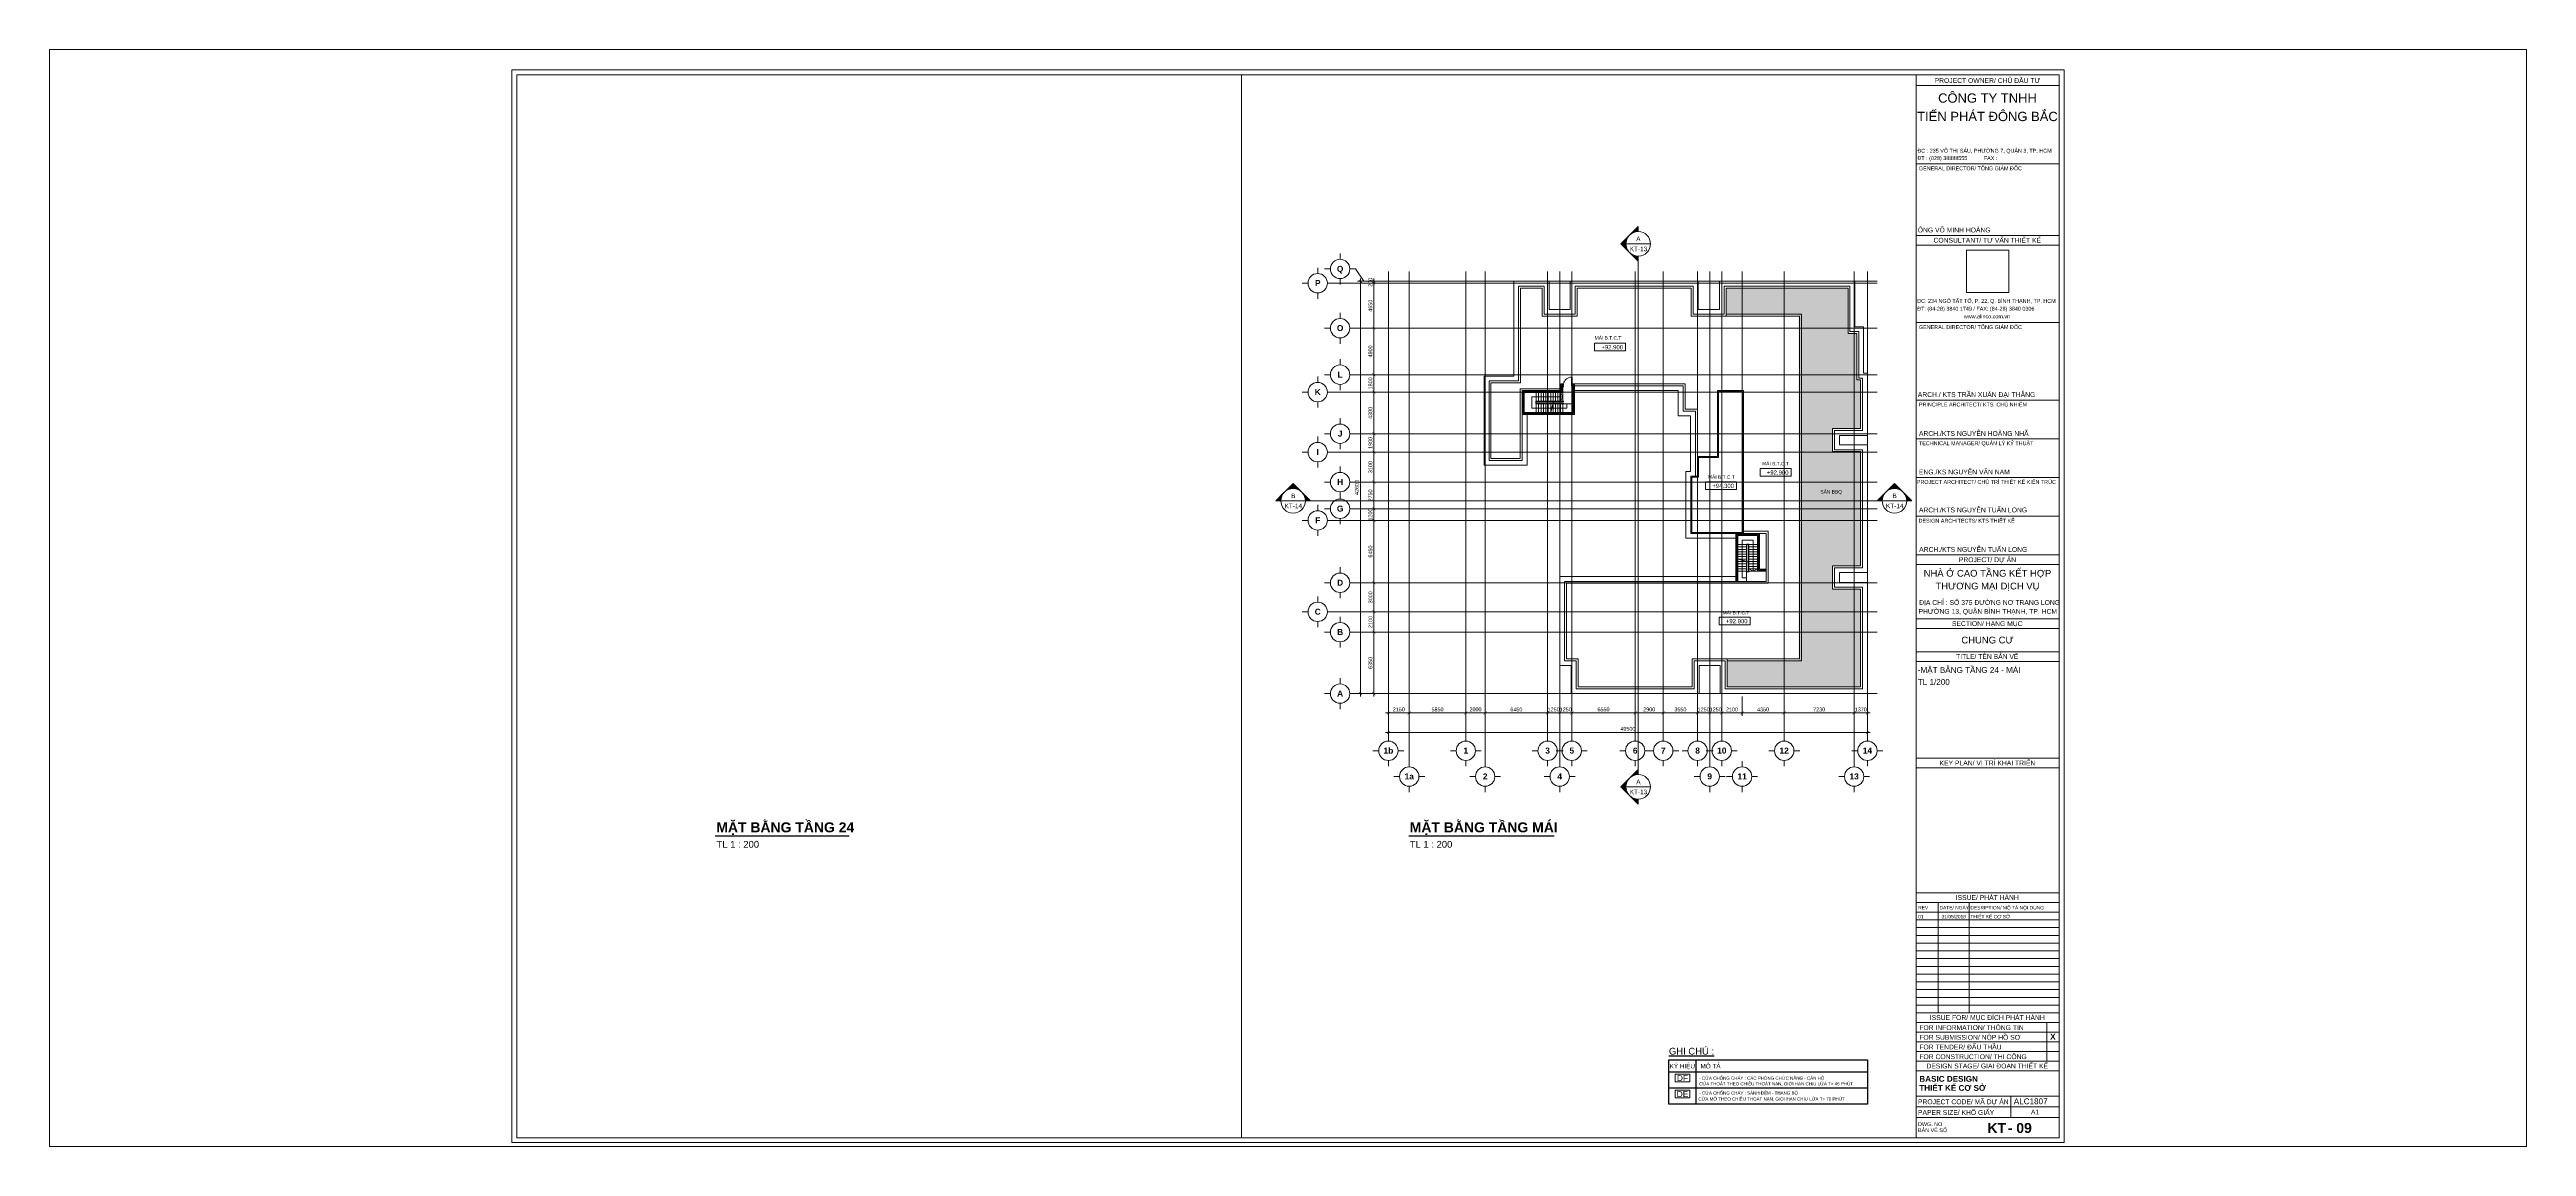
# Paper-space layout 'Layout1' of a CAD drawing. Header units: millimetres. Extents: x -213 to 1066, y 0 to 567.
# The model-space entities are those that its viewports show. They can reach past a viewport. Long polylines and large blocks are cut down to what shows.
import ezdxf
from ezdxf.enums import TextEntityAlignment as Align

# ---------------------------------------------------------------- set-up
doc = ezdxf.new("R2010")
doc.units = ezdxf.units.MM
for name, pattern in [('Core - tb$0$HIDDEN', [0.375, 0.25, -0.125]), ('Grid Line', [22.225, 12.7, -3.175, 3.175, -3.175]), ('HIDDEN', [0.375, 0.25, -0.125]), ('HIDDEN2', [4.7625, 3.175, -1.5875]), ('PHANTOM', [63.5, 31.75, -6.35, 6.35, -6.35, 6.35, -6.35])]:
    doc.linetypes.add(name, pattern=pattern)
for name, color, linetype, lineweight in [('@ color hatch', 7, 'Continuous', 13), ('CHU', 181, 'Continuous', 5), ('Core - tb$0$CUA', 5, 'Continuous', 9), ('DIM', 1, 'Continuous', 5), ('G-ANNO-DIMS', 111, 'Continuous', 5), ('G-ANNO-SYMB', 111, 'Continuous', 5), ('G-ANNO-TTLB', 6, 'Continuous', 5), ('G-ANNO-TTLB-MEDM', 33, 'Continuous', 9), ('G-ANNO-TTLB-THIN', 151, 'Continuous', 5), ('KH', 6, 'Continuous', 5), ('KI-HIEU-1', 151, 'Continuous', 9), ('KÍNH', 150, 'Continuous', 9), ('NET-THAY', 2, 'Continuous', 9), ('TRUC', 225, 'Continuous', 5), ('Y-GHI CHU PCCC$0$Z-CT1-GHI CHU TT$0$CHU-1', 7, 'Continuous', 9), ('Y-GHI CHU PCCC$0$Z-CT1-GHI CHU TT$0$KI-HIEU', 6, 'Continuous', 13)]:
    doc.layers.add(name, color=color, linetype=linetype, lineweight=lineweight)
doc.layers.add('G-ANNO-NPLT', color=7, linetype='Continuous', plot=False)
doc.layers.add('RD-AB', color=4, linetype='PHANTOM')
doc.styles.add('Arial', font='arial.ttf', dxfattribs={"height": 700})
doc.styles.add('Arial_10', font='arial.ttf', dxfattribs={"height": 3.5})
doc.styles.add('Arial_11', font='arial.ttf', dxfattribs={"height": 3})
doc.styles.add('Arial_12', font='arial.ttf', dxfattribs={"height": 1.8})
doc.styles.add('Arial_2', font='arial.ttf', dxfattribs={"height": 360})
doc.styles.add('Arial_4', font='arial.ttf', dxfattribs={"height": 2.5})
doc.styles.add('Arial_5', font='arial.ttf', dxfattribs={"height": 2})
doc.styles.add('Arial_6', font='arial.ttf', dxfattribs={"height": 1.8})
doc.styles.add('Arial_7', font='arial.ttf', dxfattribs={"height": 2.5})
doc.styles.add('Arial_8', font='arial.ttf', dxfattribs={"height": 4.8})
doc.styles.add('Arial_9', font='arial.ttf', dxfattribs={"height": 2})
doc.styles.add('Arial_B', font='arialbd.ttf', dxfattribs={"height": 3})
doc.styles.add('Arial_B_1', font='arialbd.ttf', dxfattribs={"height": 5.15873})
doc.styles.add('TA1', font='arial.ttf')
doc.styles.add('Y-GHI CHU PCCC$0$Arial', font='arial.ttf')
doc.styles.add('Y-GHI CHU PCCC$0$Z-CT1-GHI CHU TT$0$TA1', font='arial.ttf')
doc.dimstyles.new('D_200_KTx2', dxfattribs={"dimtxt": 400, "dimasz": 300, "dimexe": 300, "dimexo": 300, "dimgap": 160, "dimtad": 1, "dimdec": 0, "dimzin": 9, "dimtxsty": 'TA1', "dimblk": 'ARCHTICK', "dimcen": 1, "dimdle": 300, "dimclrd": 256, "dimclre": 256, "dimclrt": 7, "dimadec": 0, "dimazin": 0, "dimtfac": 1, "dimtdec": 0, "dimtix": 1, "dimtmove": 1, "dimatfit": 3, "dimldrblk": 'ARCHTICK', "dimfxl": 0, "dimtolj": 1, "dimtzin": 0, "dimlwd": -1, "dimlwe": -1, "dimarcsym": 0})
picture_1 = doc.add_image_def('image1.jpg', size_in_pixel=(598, 599))

# ---------------------------------------------------------------- blocks, each defined once
blk = doc.blocks.new('KT-A1 - KT-A1-1017761--MẶT BẰNG TẦNG 24 - MÁI')
at = {"layer": 'G-ANNO-TTLB-MEDM'}
for p, q in [((28, 553.5), (28, 4.5)), ((825, 553.5), (28, 553.5)), ((751, 553.5), (751, 4.5)), ((825, 4.5), (825, 553.5)), ((28, 4.5), (825, 4.5))]:
    blk.add_line(p, q, dxfattribs=at)
at = {"layer": 'G-ANNO-TTLB-THIN'}
for p, q in [((827.5, 556), (25.5, 556)), ((25.5, 556), (25.5, 2)), ((827.5, 2), (827.5, 556)), ((825, 548), (751, 548)), ((825, 507.5), (751, 507.5)), ((825, 470.5), (751, 470.5)), ((825, 465.5), (751, 465.5)), ((825, 425.5), (751, 425.5)), ((825, 385.5), (751, 385.5)), ((825, 365.5), (751, 365.5)), ((825, 345.5), (751, 345.5)), ((825, 325.5), (751, 325.5)), ((825, 305.5), (751, 305.5)), ((825, 300.5), (751, 300.5)), ((825, 272.5), (751, 272.5)), ((825, 267.5), (751, 267.5)), ((825, 255.5), (751, 255.5)), ((825, 250.5), (751, 250.5)), ((825, 200.5), (751, 200.5)), ((825, 195.5), (751, 195.5)), ((825, 131), (751, 131)), ((825, 126), (751, 126)), ((825, 121), (751, 121)), ((825, 117), (751, 117)), ((762.5, 69), (762.5, 126)), ((778.5, 69), (778.5, 126)), ((825, 113), (751, 113)), ((825, 109), (751, 109)), ((825, 105), (751, 105)), ((825, 101), (751, 101)), ((825, 97), (751, 97)), ((825, 93), (751, 93)), ((825, 89), (751, 89)), ((825, 85), (751, 85)), ((825, 81), (751, 81)), ((825, 77), (751, 77)), ((825, 73), (751, 73)), ((825, 69), (751, 69)), ((825, 64), (751, 64)), ((818.5, 44), (818.5, 64)), ((825, 59), (751, 59)), ((825, 54), (751, 54)), ((825, 49), (751, 49)), ((825, 44), (751, 44)), ((825, 39), (751, 39)), ((825, 26), (751, 26)), ((800, 26), (800, 15)), ((825, 20.5), (751, 20.5)), ((825, 15), (751, 15)), ((25.5, 2), (827.5, 2))]:
    blk.add_line(p, q, dxfattribs=at)
at = {"layer": 'G-ANNO-TTLB', "line_spacing_factor": 0.936439}
for s, insert, char_height, width, attachment_point, style in [('\\pt12.7,25.4,38.1,50.8,63.5,76.2,88.9,101.6,114.3,127,139.7,152.4,165.1,177.8,190.5,203.2,215.9,228.6,241.3,254,266.7,279.4,292.1,304.8,317.5,330.2,342.9,355.6,368.3,381,393.7,406.4;PROJECT OWNER/ CHỦ {\\fArial|b0|i0|c238|p34;ĐẦU T}Ư', (787.9, 551.8), 2.5, 72.23, 2, 'Arial_4'), ('\\pt12,24,36,48,60,72,84,96,108,120,132,144,156,168,180,192,204,216,228,240,252,264,276,288,300,312,324,336,348,360,372,384;GENERAL DIRECTOR/ TỔNG GIÁM {\\fArial|b0|i0|c238|p34;ĐỐC}', (752.5, 506.2), 2, 71.44, 1, 'Arial_5'), ('\\pt12.7,25.4,38.1,50.8,63.5,76.2,88.9,101.6,114.3,127,139.7,152.4,165.1,177.8,190.5,203.2,215.9,228.6,241.3,254,266.7,279.4,292.1,304.8,317.5,330.2,342.9,355.6,368.3,381,393.7,406.4;ÔNG VÕ MINH HOÀNG', (751.9, 474.6), 2.5, 72.03, 1, 'Arial_4'), ('\\pt12.7,25.4,38.1,50.8,63.5,76.2,88.9,101.6,114.3,127,139.7,152.4,165.1,177.8,190.5,203.2,215.9,228.6,241.3,254,266.7,279.4,292.1,304.8,317.5,330.2,342.9,355.6,368.3,381,393.7,406.4;CONSULTANT/ T{\\fArial|b0|i0|c163|p34;Ư VẤN THIẾT KẾ}', (787.8, 469.3), 2.5, 72.36, 2, 'Arial_4'), ('\\pt12,24,36,48,60,72,84,96,108,120,132,144,156,168,180,192,204,216,228,240,252,264,276,288,300,312,324,336,348,360,372,384;{\\fArial|b0|i0|c238|p34;ĐC: 234 NGÔ TẤT TỐ, P. 22, Q. B}ÌNH THẠNH, TP. HCM', (751.6, 437.7), 2, 72.89, 1, 'Arial_5'), ('\\pt12,24,36,48,60,72,84,96,108,120,132,144,156,168,180,192,204,216,228,240,252,264,276,288,300,312,324,336,348,360,372,384;{\\fArial|b0|i0|c238|p34;ĐT: (84-28) 3840 1749 / FAX: (84-28) 3840 0306}', (751.6, 433.7), 2, 72.89, 1, 'Arial_5'), ('\\pt12,24,36,48,60,72,84,96,108,120,132,144,156,168,180,192,204,216,228,240,252,264,276,288,300,312,324,336,348,360,372,384;GENERAL DIRECTOR/ TỔNG GIÁM {\\fArial|b0|i0|c238|p34;ĐỐC}', (752.5, 424.2), 2, 71.44, 1, 'Arial_5'), ('\\pt12,24,36,48,60,72,84,96,108,120,132,144,156,168,180,192,204,216,228,240,252,264,276,288,300,312,324,336,348,360,372,384;{\\fArial|b0|i0|c238|p34;www.alinco.com.vn}', (775.7, 429.7), 2, 24.61, 1, 'Arial_5'), ('\\pt12.7,25.4,38.1,50.8,63.5,76.2,88.9,101.6,114.3,127,139.7,152.4,165.1,177.8,190.5,203.2,215.9,228.6,241.3,254,266.7,279.4,292.1,304.8,317.5,330.2,342.9,355.6,368.3,381,393.7,406.4;ARCH./ KTS TRẦN XUÂN {\\fArial|b0|i0|c238|p34;ĐẠI THẮNG}', (751.9, 389.6), 2.5, 72.03, 1, 'Arial_4'), ('\\pt12,24,36,48,60,72,84,96,108,120,132,144,156,168,180,192,204,216,228,240,252,264,276,288,300,312,324,336,348,360,372,384;PRINCIPLE ARCHITECT/ KTS  CHỦ NHIỆM', (752.5, 384.2), 2, 71.44, 1, 'Arial_5'), ('\\pt12,24,36,48,60,72,84,96,108,120,132,144,156,168,180,192,204,216,228,240,252,264,276,288,300,312,324,336,348,360,372,384;TECHNICAL MANAGER/ QUẢN LÝ KỸ THUẬT', (752.5, 364.2), 2, 71.24, 1, 'Arial_5'), ('\\pt12,24,36,48,60,72,84,96,108,120,132,144,156,168,180,192,204,216,228,240,252,264,276,288,300,312,324,336,348,360,372,384;PROJECT ARCHITECT/ CHỦ TRÌ THIẾT KẾ KIẾN TRÚC', (751.4, 344.2), 2, 75.21, 1, 'Arial_5'), ('\\pt12,24,36,48,60,72,84,96,108,120,132,144,156,168,180,192,204,216,228,240,252,264,276,288,300,312,324,336,348,360,372,384;DESIGN ARCHITECTS/ KTS THIẾT KẾ', (752.3, 324.2), 2, 71.24, 1, 'Arial_5'), ('\\pt12.7,25.4,38.1,50.8,63.5,76.2,88.9,101.6,114.3,127,139.7,152.4,165.1,177.8,190.5,203.2,215.9,228.6,241.3,254,266.7,279.4,292.1,304.8,317.5,330.2,342.9,355.6,368.3,381,393.7,406.4;PROJECT/ DỰ ÁN', (787.9, 304.3), 2.5, 72.36, 2, 'Arial_4'), ('\\pt12.7,25.4,38.1,50.8,63.5,76.2,88.9,101.6,114.3,127,139.7,152.4,165.1,177.8,190.5,203.2,215.9,228.6,241.3,254,266.7,279.4,292.1,304.8,317.5,330.2,342.9,355.6,368.3,381,393.7,406.4;SECTION/ HẠNG MỤC', (787.8, 271.3), 2.5, 72.36, 2, 'Arial_4'), ('\\pt12.7,25.4,38.1,50.8,63.5,76.2,88.9,101.6,114.3,127,139.7,152.4,165.1,177.8,190.5,203.2,215.9,228.6,241.3,254,266.7,279.4,292.1,304.8,317.5,330.2,342.9,355.6,368.3,381,393.7,406.4;TITLE/ TÊN BẢN VẼ', (787.8, 254.3), 2.5, 72.36, 2, 'Arial_4'), ('\\pt12.7,25.4,38.1,50.8,63.5,76.2,88.9,101.6,114.3,127,139.7,152.4,165.1,177.8,190.5,203.2,215.9,228.6,241.3,254,266.7,279.4,292.1,304.8,317.5,330.2,342.9,355.6,368.3,381,393.7,406.4;KEY PLAN/ VỊ TRÍ KHAI TRIỂN', (787.9, 199.3), 2.5, 72.36, 2, 'Arial_4'), ('\\pt12.7,25.4,38.1,50.8,63.5,76.2,88.9,101.6,114.3,127,139.7,152.4,165.1,177.8,190.5,203.2,215.9,228.6,241.3,254,266.7,279.4,292.1,304.8,317.5,330.2,342.9,355.6,368.3,381,393.7,406.4;ISSUE/ PHÁT HÀNH', (787.8, 129.8), 2.5, 72.36, 2, 'Arial_4'), ('\\pt12.7,25.4,38.1,50.8,63.5,76.2,88.9,101.6,114.3,127,139.7,152.4,165.1,177.8,190.5,203.2,215.9,228.6,241.3,254,266.7,279.4,292.1,304.8,317.5,330.2,342.9,355.6,368.3,381,393.7,406.4;REV', (752.1, 124.2), 1.8, 9.39, 1, 'Arial_6'), ('\\pt12.70001,25.4,38.10001,50.8,63.5,76.19999,88.9,101.59999,114.3,127.00001,139.7,152.40001,165.1,177.8,190.49999,203.2,215.89999,228.6,241.30001,254,266.70001,279.4,292.1,304.79999,317.5,330.19999,342.9,355.60001,368.3,381.00001,393.7,406.4;DATE/ NGÀY', (763.1, 124.2), 1.8, 15.21, 1, 'Arial_6'), ('\\pt12.70001,25.4,38.10001,50.8,63.5,76.19999,88.9,101.59999,114.3,127.00001,139.7,152.40001,165.1,177.8,190.49999,203.2,215.89999,228.6,241.30001,254,266.70001,279.4,292.1,304.79999,317.5,330.19999,342.9,355.60001,368.3,381.00001,393.7,406.4;DESRIPTION/ MÔ TẢ NỘI DUNG', (779.1, 124.2), 1.8, 44.91, 1, 'Arial_6'), ('\\pt12.7,25.4,38.1,50.8,63.5,76.2,88.9,101.6,114.3,127,139.7,152.4,165.1,177.8,190.5,203.2,215.9,228.6,241.3,254,266.7,279.4,292.1,304.8,317.5,330.2,342.9,355.6,368.3,381,393.7,406.4;ISSUE FOR/ MỤC {\\fArial|b0|i0|c238|p34;ĐÍCH PHÁT H}ÀNH', (787.8, 67.8), 2.5, 72.36, 2, 'Arial_4'), ('\\pt12.7,25.4,38.1,50.8,63.5,76.2,88.9,101.6,114.3,127,139.7,152.4,165.1,177.8,190.5,203.2,215.9,228.6,241.3,254,266.7,279.4,292.1,304.8,317.5,330.2,342.9,355.6,368.3,381,393.7,406.4;FOR INFORMATION/ THÔNG TIN', (752.7, 62.6), 2.5, 54.77, 1, 'Arial_4'), ('\\pt12.7,25.4,38.1,50.8,63.5,76.2,88.9,101.6,114.3,127,139.7,152.4,165.1,177.8,190.5,203.2,215.9,228.6,241.3,254,266.7,279.4,292.1,304.8,317.5,330.2,342.9,355.6,368.3,381,393.7,406.4;FOR SUBMISSION/ NỘP HỒ S{\\fArial|b0|i0|c163|p34;Ơ}', (752.7, 57.6), 2.5, 53.38, 1, 'Arial_4'), ('\\pt12.7,25.4,38.1,50.8,63.5,76.2,88.9,101.6,114.3,127,139.7,152.4,165.1,177.8,190.5,203.2,215.9,228.6,241.3,254,266.7,279.4,292.1,304.8,317.5,330.2,342.9,355.6,368.3,381,393.7,406.4;FOR TENDER/ {\\fArial|b0|i0|c238|p34;ĐẤU THẦU}', (752.7, 52.6), 2.5, 43.66, 1, 'Arial_4'), ('\\pt12.7,25.4,38.1,50.8,63.5,76.2,88.9,101.6,114.3,127,139.7,152.4,165.1,177.8,190.5,203.2,215.9,228.6,241.3,254,266.7,279.4,292.1,304.8,317.5,330.2,342.9,355.6,368.3,381,393.7,406.4;X', (820.3, 58.2), 3, 2.939, 1, 'Arial_B'), ('\\pt12.7,25.4,38.1,50.8,63.5,76.2,88.9,101.6,114.3,127,139.7,152.4,165.1,177.8,190.5,203.2,215.9,228.6,241.3,254,266.7,279.4,292.1,304.8,317.5,330.2,342.9,355.6,368.3,381,393.7,406.4;FOR CONSTRUCTION/ THI CÔNG', (752.7, 47.6), 2.5, 56.09, 1, 'Arial_4'), ('\\pt12.7,25.4,38.1,50.8,63.5,76.2,88.9,101.6,114.3,127,139.7,152.4,165.1,177.8,190.5,203.2,215.9,228.6,241.3,254,266.7,279.4,292.1,304.8,317.5,330.2,342.9,355.6,368.3,381,393.7,406.4;DESIGN STAGE/ GIAI {\\fArial|b0|i0|c238|p34;ĐOẠN THIẾT KẾ}', (787.8, 42.8), 2.5, 72.36, 2, 'Arial_4'), ('\\pt12.69999,25.40001,38.1,50.79999,63.50001,76.2,88.89999,101.60001,114.3,126.99999,139.70001,152.4,165.09999,177.80001,190.5,203.19999,215.90001,228.6,241.29999,254.00001,266.7,279.39999,292.10001,304.8,317.49999,330.20001,342.9,355.59999,368.30001,381,393.69999,406.40001;BASIC DESIGN THIẾT KẾ C{\\fArial|b1|i0|c163|p34;Ơ SỞ}', (752.7, 36.4), 3, 35.46, 1, 'Arial_B'), ('\\pt12.7,25.4,38.1,50.8,63.5,76.2,88.9,101.6,114.3,127,139.7,152.4,165.1,177.8,190.5,203.2,215.9,228.6,241.3,254,266.7,279.4,292.1,304.8,317.5,330.2,342.9,355.6,368.3,381,393.7,406.4;PROJECT CODE/ MÃ DỰ ÁN', (752, 24.3), 2.5, 46.96, 1, 'Arial_4'), ('\\pt12.7,25.4,38.1,50.8,63.5,76.2,88.9,101.6,114.3,127,139.7,152.4,165.1,177.8,190.5,203.2,215.9,228.6,241.3,254,266.7,279.4,292.1,304.8,317.5,330.2,342.9,355.6,368.3,381,393.7,406.4;PAPER SIZE/ KHỔ GIẤY', (752, 18.8), 2.5, 46.96, 1, 'Arial_4'), ('\\pt12.7,25.4,38.1,50.8,63.5,76.2,88.9,101.6,114.3,127,139.7,152.4,165.1,177.8,190.5,203.2,215.9,228.6,241.3,254,266.7,279.4,292.1,304.8,317.5,330.2,342.9,355.6,368.3,381,393.7,406.4;A1', (812.5, 19), 2.5, 23.02, 2, 'Arial_4'), ('\\pt12,24,36,48,60,72,84,96,108,120,132,144,156,168,180,192,204,216,228,240,252,264,276,288,300,312,324,336,348,360,372,384;DWG. NO BẢN VẼ SỐ', (752, 12.5), 2, 16.14, 1, 'Arial_5')]:
    blk.add_mtext(s, dxfattribs=dict(at, insert=insert, char_height=char_height, width=width, attachment_point=attachment_point, style=style))
at = {"layer": 'G-ANNO-TTLB'}
image = blk.add_image(picture_1, insert=(777, 441), size_in_units=(21.9, 22), dxfattribs=at)
image.dxf.flags = 7
blk = doc.blocks.new('_ARCHTICK')
at = {"color": 0, "linetype": 'ByBlock', "const_width": 0.15}
blk.add_lwpolyline([(-0.5, -0.5), (0.5, 0.5)], dxfattribs=at)
blk = doc.blocks.new('*D179')
at = {"layer": 'Defpoints', "color": 0, "transparency": 16777216}
for p in [(-6349.5, -0.1), (-499.5, -0.1), (-499.5, -2000.1)]:
    blk.add_point(p, dxfattribs=at)
at = {"layer": 'DIM', "transparency": 16777216}
for p, q in [((-6349.5, -300.1), (-6349.5, -2300.1)), ((-499.5, -300.1), (-499.5, -2300.1)), ((-6649.5, -2000.1), (-199.5, -2000.1))]:
    blk.add_line(p, q, dxfattribs=at)
at = {"layer": 'DIM', "transparency": 16777216, "xscale": 300, "yscale": 300, "zscale": 300, "rotation": 180}
blk.add_blockref('_ARCHTICK', (-6349.5, -2000.1), dxfattribs=at)
at = {"layer": 'DIM', "transparency": 16777216, "xscale": 300, "yscale": 300, "zscale": 300}
blk.add_blockref('_ARCHTICK', (-499.5, -2000.1), dxfattribs=at)
at = {"layer": 'DIM', "color": 7, "transparency": 16777216, "insert": (-3424.5, -1635.8), "char_height": 400, "attachment_point": 5, "style": 'TA1'}
blk.add_mtext('\\A1;5850', dxfattribs=at)
blk = doc.blocks.new('*D180')
at = {"layer": 'Defpoints', "color": 0, "transparency": 16777216}
for p in [(-499.5, -0.1), (1500.5, -0.1), (1500.5, -2000.1)]:
    blk.add_point(p, dxfattribs=at)
at = {"layer": 'DIM', "transparency": 16777216}
for p, q in [((-499.5, -300.1), (-499.5, -2300.1)), ((1500.5, -300.1), (1500.5, -2300.1)), ((-799.5, -2000.1), (1800.5, -2000.1))]:
    blk.add_line(p, q, dxfattribs=at)
at = {"layer": 'DIM', "transparency": 16777216, "xscale": 300, "yscale": 300, "zscale": 300, "rotation": 180}
blk.add_blockref('_ARCHTICK', (-499.5, -2000.1), dxfattribs=at)
at = {"layer": 'DIM', "transparency": 16777216, "xscale": 300, "yscale": 300, "zscale": 300}
blk.add_blockref('_ARCHTICK', (1500.5, -2000.1), dxfattribs=at)
at = {"layer": 'DIM', "color": 7, "transparency": 16777216, "insert": (500.5, -1635.8), "char_height": 400, "attachment_point": 5, "style": 'TA1'}
blk.add_mtext('\\A1;2000', dxfattribs=at)
blk = doc.blocks.new('*D206')
at = {"layer": 'Defpoints', "color": 0, "transparency": 16777216}
for p in [(72829.8, -0.1), (74979.8, -0.1), (74979.8, -2000.1)]:
    blk.add_point(p, dxfattribs=at)
at = {"layer": 'DIM', "transparency": 16777216}
for p, q in [((72829.8, -300.1), (72829.8, -2300.1)), ((74979.8, -300.1), (74979.8, -2300.1)), ((72529.8, -2000.1), (75279.8, -2000.1))]:
    blk.add_line(p, q, dxfattribs=at)
at = {"layer": 'DIM', "transparency": 16777216, "xscale": 300, "yscale": 300, "zscale": 300, "rotation": 180}
blk.add_blockref('_ARCHTICK', (72829.8, -2000.1), dxfattribs=at)
at = {"layer": 'DIM', "transparency": 16777216, "xscale": 300, "yscale": 300, "zscale": 300}
blk.add_blockref('_ARCHTICK', (74979.8, -2000.1), dxfattribs=at)
at = {"layer": 'DIM', "color": 7, "transparency": 16777216, "insert": (73904.8, -1635.8), "char_height": 400, "attachment_point": 5, "style": 'TA1'}
blk.add_mtext('\\A1;2150', dxfattribs=at)
blk = doc.blocks.new('*D207')
at = {"layer": 'Defpoints', "color": 0, "transparency": 16777216}
for p in [(74979.8, -0.1), (80829.8, -0.1), (80829.8, -2000.1)]:
    blk.add_point(p, dxfattribs=at)
at = {"layer": 'DIM', "transparency": 16777216}
for p, q in [((74979.8, -300.1), (74979.8, -2300.1)), ((80829.8, -300.1), (80829.8, -2300.1)), ((74679.8, -2000.1), (81129.8, -2000.1))]:
    blk.add_line(p, q, dxfattribs=at)
at = {"layer": 'DIM', "transparency": 16777216, "xscale": 300, "yscale": 300, "zscale": 300, "rotation": 180}
blk.add_blockref('_ARCHTICK', (74979.8, -2000.1), dxfattribs=at)
at = {"layer": 'DIM', "transparency": 16777216, "xscale": 300, "yscale": 300, "zscale": 300}
blk.add_blockref('_ARCHTICK', (80829.8, -2000.1), dxfattribs=at)
at = {"layer": 'DIM', "color": 7, "transparency": 16777216, "insert": (77904.8, -1635.8), "char_height": 400, "attachment_point": 5, "style": 'TA1'}
blk.add_mtext('\\A1;5850', dxfattribs=at)
blk = doc.blocks.new('*D208')
at = {"layer": 'Defpoints', "color": 0, "transparency": 16777216}
for p in [(80829.8, -0.1), (82829.8, -0.1), (82829.8, -2000.1)]:
    blk.add_point(p, dxfattribs=at)
at = {"layer": 'DIM', "transparency": 16777216}
for p, q in [((80829.8, -300.1), (80829.8, -2300.1)), ((82829.8, -300.1), (82829.8, -2300.1)), ((80529.8, -2000.1), (83129.8, -2000.1))]:
    blk.add_line(p, q, dxfattribs=at)
at = {"layer": 'DIM', "transparency": 16777216, "xscale": 300, "yscale": 300, "zscale": 300, "rotation": 180}
blk.add_blockref('_ARCHTICK', (80829.8, -2000.1), dxfattribs=at)
at = {"layer": 'DIM', "transparency": 16777216, "xscale": 300, "yscale": 300, "zscale": 300}
blk.add_blockref('_ARCHTICK', (82829.8, -2000.1), dxfattribs=at)
at = {"layer": 'DIM', "color": 7, "transparency": 16777216, "insert": (81829.8, -1635.8), "char_height": 400, "attachment_point": 5, "style": 'TA1'}
blk.add_mtext('\\A1;2000', dxfattribs=at)
blk = doc.blocks.new('*D209')
at = {"layer": 'Defpoints', "color": 0, "transparency": 16777216}
for p in [(82829.8, -0.1), (89279.8, -0.1), (89279.8, -2000.1)]:
    blk.add_point(p, dxfattribs=at)
at = {"layer": 'DIM', "transparency": 16777216}
for p, q in [((82829.8, -300.1), (82829.8, -2300.1)), ((89279.8, -300.1), (89279.8, -2300.1)), ((82529.8, -2000.1), (89579.8, -2000.1))]:
    blk.add_line(p, q, dxfattribs=at)
at = {"layer": 'DIM', "transparency": 16777216, "xscale": 300, "yscale": 300, "zscale": 300, "rotation": 180}
blk.add_blockref('_ARCHTICK', (82829.8, -2000.1), dxfattribs=at)
at = {"layer": 'DIM', "transparency": 16777216, "xscale": 300, "yscale": 300, "zscale": 300}
blk.add_blockref('_ARCHTICK', (89279.8, -2000.1), dxfattribs=at)
at = {"layer": 'DIM', "color": 7, "transparency": 16777216, "insert": (86054.8, -1635.8), "char_height": 400, "attachment_point": 5, "style": 'TA1'}
blk.add_mtext('\\A1;6450', dxfattribs=at)
blk = doc.blocks.new('*D210')
at = {"layer": 'Defpoints', "color": 0, "transparency": 16777216}
for p in [(89279.8, -0.1), (90529.8, -0.1), (90529.8, -2000.1)]:
    blk.add_point(p, dxfattribs=at)
at = {"layer": 'DIM', "transparency": 16777216}
for p, q in [((89279.8, -300.1), (89279.8, -2300.1)), ((90529.8, -300.1), (90529.8, -2300.1)), ((89279.8, -2000.1), (88979.8, -2000.1)), ((89279.8, -2000.1), (90529.8, -2000.1)), ((90529.8, -2000.1), (90829.8, -2000.1))]:
    blk.add_line(p, q, dxfattribs=at)
at = {"layer": 'DIM', "transparency": 16777216, "xscale": 300, "yscale": 300, "zscale": 300}
blk.add_blockref('_ARCHTICK', (89279.8, -2000.1), dxfattribs=at)
at = {"layer": 'DIM', "transparency": 16777216, "xscale": 300, "yscale": 300, "zscale": 300, "rotation": 180}
blk.add_blockref('_ARCHTICK', (90529.8, -2000.1), dxfattribs=at)
at = {"layer": 'DIM', "color": 7, "transparency": 16777216, "insert": (89904.8, -1635.8), "char_height": 400, "attachment_point": 5, "style": 'TA1'}
blk.add_mtext('\\A1;1250', dxfattribs=at)
blk = doc.blocks.new('*D211')
at = {"layer": 'Defpoints', "color": 0, "transparency": 16777216}
for p in [(90529.8, -0.1), (91779.8, -0.1), (91779.8, -2000.1)]:
    blk.add_point(p, dxfattribs=at)
at = {"layer": 'DIM', "transparency": 16777216}
for p, q in [((90529.8, -300.1), (90529.8, -2300.1)), ((91779.8, -300.1), (91779.8, -2300.1)), ((90529.8, -2000.1), (90229.8, -2000.1)), ((90529.8, -2000.1), (91779.8, -2000.1)), ((91779.8, -2000.1), (92079.8, -2000.1))]:
    blk.add_line(p, q, dxfattribs=at)
at = {"layer": 'DIM', "transparency": 16777216, "xscale": 300, "yscale": 300, "zscale": 300}
blk.add_blockref('_ARCHTICK', (90529.8, -2000.1), dxfattribs=at)
at = {"layer": 'DIM', "transparency": 16777216, "xscale": 300, "yscale": 300, "zscale": 300, "rotation": 180}
blk.add_blockref('_ARCHTICK', (91779.8, -2000.1), dxfattribs=at)
at = {"layer": 'DIM', "color": 7, "transparency": 16777216, "insert": (91154.8, -1635.8), "char_height": 400, "attachment_point": 5, "style": 'TA1'}
blk.add_mtext('\\A1;1250', dxfattribs=at)
blk = doc.blocks.new('*D212')
at = {"layer": 'Defpoints', "color": 0, "transparency": 16777216}
for p in [(91779.8, -0.1), (98329.8, -0.1), (98329.8, -2000.1)]:
    blk.add_point(p, dxfattribs=at)
at = {"layer": 'DIM', "transparency": 16777216}
for p, q in [((91779.8, -300.1), (91779.8, -2300.1)), ((98329.8, -300.1), (98329.8, -2300.1)), ((91479.8, -2000.1), (98629.8, -2000.1))]:
    blk.add_line(p, q, dxfattribs=at)
at = {"layer": 'DIM', "transparency": 16777216, "xscale": 300, "yscale": 300, "zscale": 300, "rotation": 180}
blk.add_blockref('_ARCHTICK', (91779.8, -2000.1), dxfattribs=at)
at = {"layer": 'DIM', "transparency": 16777216, "xscale": 300, "yscale": 300, "zscale": 300}
blk.add_blockref('_ARCHTICK', (98329.8, -2000.1), dxfattribs=at)
at = {"layer": 'DIM', "color": 7, "transparency": 16777216, "insert": (95054.8, -1635.8), "char_height": 400, "attachment_point": 5, "style": 'TA1'}
blk.add_mtext('\\A1;6550', dxfattribs=at)
blk = doc.blocks.new('*D213')
at = {"layer": 'Defpoints', "color": 0, "transparency": 16777216}
for p in [(98329.8, -0.1), (101229.8, -0.1), (101229.8, -2000.1)]:
    blk.add_point(p, dxfattribs=at)
at = {"layer": 'DIM', "transparency": 16777216}
for p, q in [((98329.8, -300.1), (98329.8, -2300.1)), ((101229.8, -300.1), (101229.8, -2300.1)), ((98029.8, -2000.1), (101529.8, -2000.1))]:
    blk.add_line(p, q, dxfattribs=at)
at = {"layer": 'DIM', "transparency": 16777216, "xscale": 300, "yscale": 300, "zscale": 300, "rotation": 180}
blk.add_blockref('_ARCHTICK', (98329.8, -2000.1), dxfattribs=at)
at = {"layer": 'DIM', "transparency": 16777216, "xscale": 300, "yscale": 300, "zscale": 300}
blk.add_blockref('_ARCHTICK', (101229.8, -2000.1), dxfattribs=at)
at = {"layer": 'DIM', "color": 7, "transparency": 16777216, "insert": (99779.8, -1635.8), "char_height": 400, "attachment_point": 5, "style": 'TA1'}
blk.add_mtext('\\A1;2900', dxfattribs=at)
blk = doc.blocks.new('*D214')
at = {"layer": 'Defpoints', "color": 0, "transparency": 16777216}
for p in [(101229.8, -0.1), (104779.8, -0.1), (104779.8, -2000.1)]:
    blk.add_point(p, dxfattribs=at)
at = {"layer": 'DIM', "transparency": 16777216}
for p, q in [((101229.8, -300.1), (101229.8, -2300.1)), ((104779.8, -300.1), (104779.8, -2300.1)), ((100929.8, -2000.1), (105079.8, -2000.1))]:
    blk.add_line(p, q, dxfattribs=at)
at = {"layer": 'DIM', "transparency": 16777216, "xscale": 300, "yscale": 300, "zscale": 300, "rotation": 180}
blk.add_blockref('_ARCHTICK', (101229.8, -2000.1), dxfattribs=at)
at = {"layer": 'DIM', "transparency": 16777216, "xscale": 300, "yscale": 300, "zscale": 300}
blk.add_blockref('_ARCHTICK', (104779.8, -2000.1), dxfattribs=at)
at = {"layer": 'DIM', "color": 7, "transparency": 16777216, "insert": (103004.8, -1635.7), "char_height": 400, "attachment_point": 5, "style": 'TA1'}
blk.add_mtext('\\A1;3550', dxfattribs=at)
blk = doc.blocks.new('*D215')
at = {"layer": 'Defpoints', "color": 0, "transparency": 16777216}
for p in [(104779.8, -0.1), (106029.8, -0.1), (106029.8, -2000.1)]:
    blk.add_point(p, dxfattribs=at)
at = {"layer": 'DIM', "transparency": 16777216}
for p, q in [((104779.8, -300.1), (104779.8, -2300.1)), ((106029.8, -300.1), (106029.8, -2300.1)), ((104779.8, -2000.1), (104479.8, -2000.1)), ((104779.8, -2000.1), (106029.8, -2000.1)), ((106029.8, -2000.1), (106329.8, -2000.1))]:
    blk.add_line(p, q, dxfattribs=at)
at = {"layer": 'DIM', "transparency": 16777216, "xscale": 300, "yscale": 300, "zscale": 300}
blk.add_blockref('_ARCHTICK', (104779.8, -2000.1), dxfattribs=at)
at = {"layer": 'DIM', "transparency": 16777216, "xscale": 300, "yscale": 300, "zscale": 300, "rotation": 180}
blk.add_blockref('_ARCHTICK', (106029.8, -2000.1), dxfattribs=at)
at = {"layer": 'DIM', "color": 7, "transparency": 16777216, "insert": (105404.8, -1635.8), "char_height": 400, "attachment_point": 5, "style": 'TA1'}
blk.add_mtext('\\A1;1250', dxfattribs=at)
blk = doc.blocks.new('*D216')
at = {"layer": 'Defpoints', "color": 0, "transparency": 16777216}
for p in [(106029.8, -0.1), (107279.8, -0.1), (107279.8, -2000.1)]:
    blk.add_point(p, dxfattribs=at)
at = {"layer": 'DIM', "transparency": 16777216}
for p, q in [((106029.8, -300.1), (106029.8, -2300.1)), ((107279.8, -300.1), (107279.8, -2300.1)), ((106029.8, -2000.1), (105729.8, -2000.1)), ((106029.8, -2000.1), (107279.8, -2000.1)), ((107279.8, -2000.1), (107579.8, -2000.1))]:
    blk.add_line(p, q, dxfattribs=at)
at = {"layer": 'DIM', "transparency": 16777216, "xscale": 300, "yscale": 300, "zscale": 300}
blk.add_blockref('_ARCHTICK', (106029.8, -2000.1), dxfattribs=at)
at = {"layer": 'DIM', "transparency": 16777216, "xscale": 300, "yscale": 300, "zscale": 300, "rotation": 180}
blk.add_blockref('_ARCHTICK', (107279.8, -2000.1), dxfattribs=at)
at = {"layer": 'DIM', "color": 7, "transparency": 16777216, "insert": (106654.8, -1635.8), "char_height": 400, "attachment_point": 5, "style": 'TA1'}
blk.add_mtext('\\A1;1250', dxfattribs=at)
blk = doc.blocks.new('*D217')
at = {"layer": 'Defpoints', "color": 0, "transparency": 16777216}
for p in [(107279.8, -0.1), (109379.8, -0.1), (109379.8, -2000.1)]:
    blk.add_point(p, dxfattribs=at)
at = {"layer": 'DIM', "transparency": 16777216}
for p, q in [((107279.8, -300.1), (107279.8, -2300.1)), ((109379.8, -300.1), (109379.8, -2300.1)), ((106979.8, -2000.1), (109679.8, -2000.1))]:
    blk.add_line(p, q, dxfattribs=at)
at = {"layer": 'DIM', "transparency": 16777216, "xscale": 300, "yscale": 300, "zscale": 300, "rotation": 180}
blk.add_blockref('_ARCHTICK', (107279.8, -2000.1), dxfattribs=at)
at = {"layer": 'DIM', "transparency": 16777216, "xscale": 300, "yscale": 300, "zscale": 300}
blk.add_blockref('_ARCHTICK', (109379.8, -2000.1), dxfattribs=at)
at = {"layer": 'DIM', "color": 7, "transparency": 16777216, "insert": (108329.8, -1635.8), "char_height": 400, "attachment_point": 5, "style": 'TA1'}
blk.add_mtext('\\A1;2100', dxfattribs=at)
blk = doc.blocks.new('*D218')
at = {"layer": 'Defpoints', "color": 0, "transparency": 16777216}
for p in [(109379.8, -0.1), (113729.8, -0.1), (113729.8, -2000.1)]:
    blk.add_point(p, dxfattribs=at)
at = {"layer": 'DIM', "transparency": 16777216}
for p, q in [((109379.8, -300.1), (109379.8, -2300.1)), ((113729.8, -300.1), (113729.8, -2300.1)), ((109079.8, -2000.1), (114029.8, -2000.1))]:
    blk.add_line(p, q, dxfattribs=at)
at = {"layer": 'DIM', "transparency": 16777216, "xscale": 300, "yscale": 300, "zscale": 300, "rotation": 180}
blk.add_blockref('_ARCHTICK', (109379.8, -2000.1), dxfattribs=at)
at = {"layer": 'DIM', "transparency": 16777216, "xscale": 300, "yscale": 300, "zscale": 300}
blk.add_blockref('_ARCHTICK', (113729.8, -2000.1), dxfattribs=at)
at = {"layer": 'DIM', "color": 7, "transparency": 16777216, "insert": (111554.8, -1635.7), "char_height": 400, "attachment_point": 5, "style": 'TA1'}
blk.add_mtext('\\A1;4350', dxfattribs=at)
blk = doc.blocks.new('*D219')
at = {"layer": 'Defpoints', "color": 0, "transparency": 16777216}
for p in [(113729.8, -0.1), (120959.8, -0.1), (120959.8, -2000.1)]:
    blk.add_point(p, dxfattribs=at)
at = {"layer": 'DIM', "transparency": 16777216}
for p, q in [((113729.8, -300.1), (113729.8, -2300.1)), ((120959.8, -300.1), (120959.8, -2300.1)), ((113429.8, -2000.1), (121259.8, -2000.1))]:
    blk.add_line(p, q, dxfattribs=at)
at = {"layer": 'DIM', "transparency": 16777216, "xscale": 300, "yscale": 300, "zscale": 300, "rotation": 180}
blk.add_blockref('_ARCHTICK', (113729.8, -2000.1), dxfattribs=at)
at = {"layer": 'DIM', "transparency": 16777216, "xscale": 300, "yscale": 300, "zscale": 300}
blk.add_blockref('_ARCHTICK', (120959.8, -2000.1), dxfattribs=at)
at = {"layer": 'DIM', "color": 7, "transparency": 16777216, "insert": (117344.8, -1635.7), "char_height": 400, "attachment_point": 5, "style": 'TA1'}
blk.add_mtext('\\A1;7230', dxfattribs=at)
blk = doc.blocks.new('*D220')
at = {"layer": 'Defpoints', "color": 0, "transparency": 16777216}
for p in [(120959.8, -0.1), (122329.8, -0.1), (122329.8, -2000.1)]:
    blk.add_point(p, dxfattribs=at)
at = {"layer": 'DIM', "transparency": 16777216}
for p, q in [((120959.8, -300.1), (120959.8, -2300.1)), ((122329.8, -300.1), (122329.8, -2300.1)), ((120959.8, -2000.1), (120659.8, -2000.1)), ((120959.8, -2000.1), (122329.8, -2000.1)), ((122329.8, -2000.1), (122629.8, -2000.1))]:
    blk.add_line(p, q, dxfattribs=at)
at = {"layer": 'DIM', "transparency": 16777216, "xscale": 300, "yscale": 300, "zscale": 300}
blk.add_blockref('_ARCHTICK', (120959.8, -2000.1), dxfattribs=at)
at = {"layer": 'DIM', "transparency": 16777216, "xscale": 300, "yscale": 300, "zscale": 300, "rotation": 180}
blk.add_blockref('_ARCHTICK', (122329.8, -2000.1), dxfattribs=at)
at = {"layer": 'DIM', "color": 7, "transparency": 16777216, "insert": (121644.8, -1635.7), "char_height": 400, "attachment_point": 5, "style": 'TA1'}
blk.add_mtext('\\A1;1370', dxfattribs=at)
blk = doc.blocks.new('*D221')
at = {"layer": 'Defpoints', "color": 0, "transparency": 16777216}
for p in [(72829.8, -3575.8), (122329.8, -3575.8), (122329.8, -4000.1)]:
    blk.add_point(p, dxfattribs=at)
at = {"layer": 'DIM', "transparency": 16777216}
for p, q in [((72829.8, -3875.8), (72829.8, -4300.1)), ((122329.8, -3875.8), (122329.8, -4300.1)), ((72529.8, -4000.1), (122629.8, -4000.1))]:
    blk.add_line(p, q, dxfattribs=at)
at = {"layer": 'DIM', "transparency": 16777216, "xscale": 300, "yscale": 300, "zscale": 300, "rotation": 180}
blk.add_blockref('_ARCHTICK', (72829.8, -4000.1), dxfattribs=at)
at = {"layer": 'DIM', "transparency": 16777216, "xscale": 300, "yscale": 300, "zscale": 300}
blk.add_blockref('_ARCHTICK', (122329.8, -4000.1), dxfattribs=at)
at = {"layer": 'DIM', "color": 7, "transparency": 16777216, "insert": (97579.8, -3635.8), "char_height": 400, "attachment_point": 5, "style": 'TA1'}
blk.add_mtext('\\A1;49500', dxfattribs=at)
blk = doc.blocks.new('*D222')
at = {"layer": 'Defpoints', "color": 0, "transparency": 16777216}
for p in [(72829.8, 42599.9), (71329.8, 42399.9), (72829.8, 42399.9)]:
    blk.add_point(p, dxfattribs=at)
at = {"layer": 'DIM', "transparency": 16777216}
for p, q in [((71329.8, 42599.9), (71329.8, 42899.9)), ((72529.8, 42599.9), (71029.8, 42599.9)), ((71329.8, 42599.9), (71329.8, 42399.9)), ((72529.8, 42399.9), (71029.8, 42399.9)), ((71329.8, 42399.9), (71329.8, 42099.9))]:
    blk.add_line(p, q, dxfattribs=at)
at = {"layer": 'DIM', "transparency": 16777216, "xscale": 300, "yscale": 300, "zscale": 300}
for p, rotation in [((71329.8, 42599.9), 270), ((71329.8, 42399.9), 90)]:
    blk.add_blockref('_ARCHTICK', p, dxfattribs=dict(at, rotation=rotation))
at = {"layer": 'DIM', "color": 7, "transparency": 16777216, "insert": (70965.6, 42499.9), "char_height": 400, "attachment_point": 5, "rotation": 90, "style": 'TA1'}
blk.add_mtext('\\A1;200', dxfattribs=at)
blk = doc.blocks.new('*D223')
at = {"layer": 'Defpoints', "color": 0, "transparency": 16777216}
for p in [(72829.8, 42399.9), (71329.8, 37749.9), (72829.8, 37749.9)]:
    blk.add_point(p, dxfattribs=at)
at = {"layer": 'DIM', "transparency": 16777216}
for p, q in [((71329.8, 42699.9), (71329.8, 37449.9)), ((72529.8, 42399.9), (71029.8, 42399.9)), ((72529.8, 37749.9), (71029.8, 37749.9))]:
    blk.add_line(p, q, dxfattribs=at)
at = {"layer": 'DIM', "transparency": 16777216, "xscale": 300, "yscale": 300, "zscale": 300}
for p, rotation in [((71329.8, 42399.9), 90), ((71329.8, 37749.9), 270)]:
    blk.add_blockref('_ARCHTICK', p, dxfattribs=dict(at, rotation=rotation))
at = {"layer": 'DIM', "color": 7, "transparency": 16777216, "insert": (70965.6, 40074.9), "char_height": 400, "attachment_point": 5, "rotation": 90, "style": 'TA1'}
blk.add_mtext('\\A1;4650', dxfattribs=at)
blk = doc.blocks.new('*D224')
at = {"layer": 'Defpoints', "color": 0, "transparency": 16777216}
for p in [(72829.8, 37749.9), (71329.8, 32949.9), (72829.8, 32949.9)]:
    blk.add_point(p, dxfattribs=at)
at = {"layer": 'DIM', "transparency": 16777216}
for p, q in [((71329.8, 38049.9), (71329.8, 32649.9)), ((72529.8, 37749.9), (71029.8, 37749.9)), ((72529.8, 32949.9), (71029.8, 32949.9))]:
    blk.add_line(p, q, dxfattribs=at)
at = {"layer": 'DIM', "transparency": 16777216, "xscale": 300, "yscale": 300, "zscale": 300}
for p, rotation in [((71329.8, 37749.9), 90), ((71329.8, 32949.9), 270)]:
    blk.add_blockref('_ARCHTICK', p, dxfattribs=dict(at, rotation=rotation))
at = {"layer": 'DIM', "color": 7, "transparency": 16777216, "insert": (70965.6, 35349.9), "char_height": 400, "attachment_point": 5, "rotation": 90, "style": 'TA1'}
blk.add_mtext('\\A1;4800', dxfattribs=at)
blk = doc.blocks.new('*D225')
at = {"layer": 'Defpoints', "color": 0, "transparency": 16777216}
for p in [(72829.8, 32949.9), (71329.8, 31149.9), (72829.8, 31149.9)]:
    blk.add_point(p, dxfattribs=at)
at = {"layer": 'DIM', "transparency": 16777216}
for p, q in [((71329.8, 33249.9), (71329.8, 30849.9)), ((72529.8, 32949.9), (71029.8, 32949.9)), ((72529.8, 31149.9), (71029.8, 31149.9))]:
    blk.add_line(p, q, dxfattribs=at)
at = {"layer": 'DIM', "transparency": 16777216, "xscale": 300, "yscale": 300, "zscale": 300}
for p, rotation in [((71329.8, 32949.9), 90), ((71329.8, 31149.9), 270)]:
    blk.add_blockref('_ARCHTICK', p, dxfattribs=dict(at, rotation=rotation))
at = {"layer": 'DIM', "color": 7, "transparency": 16777216, "insert": (70965.6, 32049.9), "char_height": 400, "attachment_point": 5, "rotation": 90, "style": 'TA1'}
blk.add_mtext('\\A1;1800', dxfattribs=at)
blk = doc.blocks.new('*D226')
at = {"layer": 'Defpoints', "color": 0, "transparency": 16777216}
for p in [(72829.8, 31149.9), (71329.8, 26849.9), (72829.8, 26849.9)]:
    blk.add_point(p, dxfattribs=at)
at = {"layer": 'DIM', "transparency": 16777216}
for p, q in [((71329.8, 31449.9), (71329.8, 26549.9)), ((72529.8, 31149.9), (71029.8, 31149.9)), ((72529.8, 26849.9), (71029.8, 26849.9))]:
    blk.add_line(p, q, dxfattribs=at)
at = {"layer": 'DIM', "transparency": 16777216, "xscale": 300, "yscale": 300, "zscale": 300}
for p, rotation in [((71329.8, 31149.9), 90), ((71329.8, 26849.9), 270)]:
    blk.add_blockref('_ARCHTICK', p, dxfattribs=dict(at, rotation=rotation))
at = {"layer": 'DIM', "color": 7, "transparency": 16777216, "insert": (70965.5, 28999.9), "char_height": 400, "attachment_point": 5, "rotation": 90, "style": 'TA1'}
blk.add_mtext('\\A1;4300', dxfattribs=at)
blk = doc.blocks.new('*D227')
at = {"layer": 'Defpoints', "color": 0, "transparency": 16777216}
for p in [(72829.8, 26849.9), (71329.8, 24949.9), (72829.8, 24949.9)]:
    blk.add_point(p, dxfattribs=at)
at = {"layer": 'DIM', "transparency": 16777216}
for p, q in [((71329.8, 27149.9), (71329.8, 24649.9)), ((72529.8, 26849.9), (71029.8, 26849.9)), ((72529.8, 24949.9), (71029.8, 24949.9))]:
    blk.add_line(p, q, dxfattribs=at)
at = {"layer": 'DIM', "transparency": 16777216, "xscale": 300, "yscale": 300, "zscale": 300}
for p, rotation in [((71329.8, 26849.9), 90), ((71329.8, 24949.9), 270)]:
    blk.add_blockref('_ARCHTICK', p, dxfattribs=dict(at, rotation=rotation))
at = {"layer": 'DIM', "color": 7, "transparency": 16777216, "insert": (70965.6, 25899.9), "char_height": 400, "attachment_point": 5, "rotation": 90, "style": 'TA1'}
blk.add_mtext('\\A1;1900', dxfattribs=at)
blk = doc.blocks.new('*D228')
at = {"layer": 'Defpoints', "color": 0, "transparency": 16777216}
for p in [(72829.8, 24949.9), (71329.8, 21849.9), (72829.8, 21849.9)]:
    blk.add_point(p, dxfattribs=at)
at = {"layer": 'DIM', "transparency": 16777216}
for p, q in [((71329.8, 25249.9), (71329.8, 21549.9)), ((72529.8, 24949.9), (71029.8, 24949.9)), ((72529.8, 21849.9), (71029.8, 21849.9))]:
    blk.add_line(p, q, dxfattribs=at)
at = {"layer": 'DIM', "transparency": 16777216, "xscale": 300, "yscale": 300, "zscale": 300}
for p, rotation in [((71329.8, 24949.9), 90), ((71329.8, 21849.9), 270)]:
    blk.add_blockref('_ARCHTICK', p, dxfattribs=dict(at, rotation=rotation))
at = {"layer": 'DIM', "color": 7, "transparency": 16777216, "insert": (70965.5, 23399.9), "char_height": 400, "attachment_point": 5, "rotation": 90, "style": 'TA1'}
blk.add_mtext('\\A1;3100', dxfattribs=at)
blk = doc.blocks.new('*D229')
at = {"layer": 'Defpoints', "color": 0, "transparency": 16777216}
for p in [(72829.8, 21849.9), (71329.8, 19099.9), (72829.8, 19099.9)]:
    blk.add_point(p, dxfattribs=at)
at = {"layer": 'DIM', "transparency": 16777216}
for p, q in [((71329.8, 22149.9), (71329.8, 18799.9)), ((72529.8, 21849.9), (71029.8, 21849.9)), ((72529.8, 19099.9), (71029.8, 19099.9))]:
    blk.add_line(p, q, dxfattribs=at)
at = {"layer": 'DIM', "transparency": 16777216, "xscale": 300, "yscale": 300, "zscale": 300}
for p, rotation in [((71329.8, 21849.9), 90), ((71329.8, 19099.9), 270)]:
    blk.add_blockref('_ARCHTICK', p, dxfattribs=dict(at, rotation=rotation))
at = {"layer": 'DIM', "color": 7, "transparency": 16777216, "insert": (70965.6, 20474.9), "char_height": 400, "attachment_point": 5, "rotation": 90, "style": 'TA1'}
blk.add_mtext('\\A1;2750', dxfattribs=at)
blk = doc.blocks.new('*D230')
at = {"layer": 'Defpoints', "color": 0, "transparency": 16777216}
for p in [(72829.8, 19099.9), (71329.8, 17899.9), (72829.8, 17899.9)]:
    blk.add_point(p, dxfattribs=at)
at = {"layer": 'DIM', "transparency": 16777216}
for p, q in [((71329.8, 19099.9), (71329.8, 19399.9)), ((72529.8, 19099.9), (71029.8, 19099.9)), ((71329.8, 19099.9), (71329.8, 17899.9)), ((72529.8, 17899.9), (71029.8, 17899.9)), ((71329.8, 17899.9), (71329.8, 17599.9))]:
    blk.add_line(p, q, dxfattribs=at)
at = {"layer": 'DIM', "transparency": 16777216, "xscale": 300, "yscale": 300, "zscale": 300}
for p, rotation in [((71329.8, 19099.9), 270), ((71329.8, 17899.9), 90)]:
    blk.add_blockref('_ARCHTICK', p, dxfattribs=dict(at, rotation=rotation))
at = {"layer": 'DIM', "color": 7, "transparency": 16777216, "insert": (70965.6, 18499.9), "char_height": 400, "attachment_point": 5, "rotation": 90, "style": 'TA1'}
blk.add_mtext('\\A1;1200', dxfattribs=at)
blk = doc.blocks.new('*D231')
at = {"layer": 'Defpoints', "color": 0, "transparency": 16777216}
for p in [(72829.8, 17899.9), (71329.8, 11449.9), (72829.8, 11449.9)]:
    blk.add_point(p, dxfattribs=at)
at = {"layer": 'DIM', "transparency": 16777216}
for p, q in [((71329.8, 18199.9), (71329.8, 11149.9)), ((72529.8, 17899.9), (71029.8, 17899.9)), ((72529.8, 11449.9), (71029.8, 11449.9))]:
    blk.add_line(p, q, dxfattribs=at)
at = {"layer": 'DIM', "transparency": 16777216, "xscale": 300, "yscale": 300, "zscale": 300}
for p, rotation in [((71329.8, 17899.9), 90), ((71329.8, 11449.9), 270)]:
    blk.add_blockref('_ARCHTICK', p, dxfattribs=dict(at, rotation=rotation))
at = {"layer": 'DIM', "color": 7, "transparency": 16777216, "insert": (70965.6, 14674.9), "char_height": 400, "attachment_point": 5, "rotation": 90, "style": 'TA1'}
blk.add_mtext('\\A1;6450', dxfattribs=at)
blk = doc.blocks.new('*D232')
at = {"layer": 'Defpoints', "color": 0, "transparency": 16777216}
for p in [(72829.8, 11449.9), (71329.8, 8449.9), (72829.8, 8449.9)]:
    blk.add_point(p, dxfattribs=at)
at = {"layer": 'DIM', "transparency": 16777216}
for p, q in [((71329.8, 11749.9), (71329.8, 8149.9)), ((72529.8, 11449.9), (71029.8, 11449.9)), ((72529.8, 8449.9), (71029.8, 8449.9))]:
    blk.add_line(p, q, dxfattribs=at)
at = {"layer": 'DIM', "transparency": 16777216, "xscale": 300, "yscale": 300, "zscale": 300}
for p, rotation in [((71329.8, 11449.9), 90), ((71329.8, 8449.9), 270)]:
    blk.add_blockref('_ARCHTICK', p, dxfattribs=dict(at, rotation=rotation))
at = {"layer": 'DIM', "color": 7, "transparency": 16777216, "insert": (70965.5, 9949.9), "char_height": 400, "attachment_point": 5, "rotation": 90, "style": 'TA1'}
blk.add_mtext('\\A1;3000', dxfattribs=at)
blk = doc.blocks.new('*D233')
at = {"layer": 'Defpoints', "color": 0, "transparency": 16777216}
for p in [(72829.8, 8449.9), (71329.8, 6349.9), (72829.8, 6349.9)]:
    blk.add_point(p, dxfattribs=at)
at = {"layer": 'DIM', "transparency": 16777216}
for p, q in [((71329.8, 8749.9), (71329.8, 6049.9)), ((72529.8, 8449.9), (71029.8, 8449.9)), ((72529.8, 6349.9), (71029.8, 6349.9))]:
    blk.add_line(p, q, dxfattribs=at)
at = {"layer": 'DIM', "transparency": 16777216, "xscale": 300, "yscale": 300, "zscale": 300}
for p, rotation in [((71329.8, 8449.9), 90), ((71329.8, 6349.9), 270)]:
    blk.add_blockref('_ARCHTICK', p, dxfattribs=dict(at, rotation=rotation))
at = {"layer": 'DIM', "color": 7, "transparency": 16777216, "insert": (70965.6, 7399.9), "char_height": 400, "attachment_point": 5, "rotation": 90, "style": 'TA1'}
blk.add_mtext('\\A1;2100', dxfattribs=at)
blk = doc.blocks.new('*D234')
at = {"layer": 'Defpoints', "color": 0, "transparency": 16777216}
for p in [(72829.8, 6349.9), (71329.8, -0.1), (72829.8, -0.1)]:
    blk.add_point(p, dxfattribs=at)
at = {"layer": 'DIM', "transparency": 16777216}
for p, q in [((71329.8, 6649.9), (71329.8, -300.1)), ((72529.8, 6349.9), (71029.8, 6349.9)), ((72529.8, -0.1), (71029.8, -0.1))]:
    blk.add_line(p, q, dxfattribs=at)
at = {"layer": 'DIM', "transparency": 16777216, "xscale": 300, "yscale": 300, "zscale": 300}
for p, rotation in [((71329.8, 6349.9), 90), ((71329.8, -0.1), 270)]:
    blk.add_blockref('_ARCHTICK', p, dxfattribs=dict(at, rotation=rotation))
at = {"layer": 'DIM', "color": 7, "transparency": 16777216, "insert": (70965.5, 3174.9), "char_height": 400, "attachment_point": 5, "rotation": 90, "style": 'TA1'}
blk.add_mtext('\\A1;6350', dxfattribs=at)
blk = doc.blocks.new('*D235')
at = {"layer": 'Defpoints', "color": 0, "transparency": 16777216}
for p in [(72829.8, 42599.9), (69929.8, -0.1), (72829.8, -0.1)]:
    blk.add_point(p, dxfattribs=at)
at = {"layer": 'DIM', "transparency": 16777216}
for p, q in [((69929.8, 42899.9), (69929.8, -300.1)), ((72529.8, 42599.9), (69629.8, 42599.9)), ((72529.8, -0.1), (69629.8, -0.1))]:
    blk.add_line(p, q, dxfattribs=at)
at = {"layer": 'DIM', "transparency": 16777216, "xscale": 300, "yscale": 300, "zscale": 300}
for p, rotation in [((69929.8, 42599.9), 90), ((69929.8, -0.1), 270)]:
    blk.add_blockref('_ARCHTICK', p, dxfattribs=dict(at, rotation=rotation))
at = {"layer": 'DIM', "color": 7, "transparency": 16777216, "insert": (69565.6, 21299.9), "char_height": 400, "attachment_point": 5, "rotation": 90, "style": 'TA1'}
blk.add_mtext('\\A1;42600', dxfattribs=at)
blk = doc.blocks.new('Grid - FamilyAL-KH TRUC-550400-MẶT BẰNG HẦM 2')
at = {"layer": 'KH'}
for p, q in [((0, 7), (0, 4)), ((-8, -1), (-5, -1)), ((8, -1), (5, -1)), ((0, -9), (0, -6))]:
    blk.add_line(p, q, dxfattribs=at)
blk.add_circle((0, -1), 5, dxfattribs=at)
blk = doc.blocks.new('Section - Section Head - Filled-317961-MẶT BẰNG TẦNG 1')
at = {"layer": 'G-ANNO-SYMB'}
h = blk.add_hatch(color=256, dxfattribs=at)
edge = h.paths.add_edge_path(flags=0)
edge.add_line((-10.8401, 4.4901), (-6.35, 8.9803))
edge.add_line((-6.35, 8.9803), (-6.35, 6.35))
edge.add_arc((-6.35, 0), 6.35, 90, 135)
h = blk.add_hatch(color=256, dxfattribs=at)
edge = h.paths.add_edge_path(flags=0)
edge.add_arc((-6.35, 0), 6.35, 45, 90)
edge.add_line((-6.35, 6.35), (-6.35, 8.9803))
edge.add_line((-6.35, 8.9803), (-1.8599, 4.4901))
h = blk.add_hatch(color=256, dxfattribs=at)
edge = h.paths.add_edge_path(flags=0)
edge.add_arc((-6.35, 0), 6.3583, 137.9216, 180)
edge.add_line((-12.7083, 0), (-15.3303, 0))
edge.add_line((-15.3303, 0), (-11.0693, 4.261))
h = blk.add_hatch(color=256, dxfattribs=at)
edge = h.paths.add_edge_path(flags=0)
edge.add_line((-1.6307, 4.261), (2.6303, 0))
edge.add_line((2.6303, 0), (0.0083, 0))
edge.add_arc((-6.35, 0), 6.3583, 0, 42.0784)
for p, q in [((-6.35, 8.9803), (-15.3303, 0)), ((-6.35, 8.9803), (-10.8401, 4.4901)), ((-6.35, 8.9803), (2.6303, 0)), ((-6.35, 6.35), (-6.35, 8.9803)), ((-1.8599, 4.4901), (-6.35, 8.9803)), ((-6.35, 8.9803), (-6.35, 6.35)), ((-11.0693, 4.261), (-15.3303, 0)), ((2.6303, 0), (-1.6307, 4.261)), ((-15.3303, 0), (-12.7083, 0)), ((0.0083, 0), (2.6303, 0)), ((-12.7, 0), (-15.3303, 0)), ((0, 0), (2.6303, 0))]:
    blk.add_line(p, q, dxfattribs=at)
for radius, start, end in [(6.35, 360, 180), (6.35, 90, 135), (6.35, 45, 90), (6.3583, 137.9216, 180), (6.3583, 0, 42.0784), (6.35, 180, 360)]:
    blk.add_arc((-6.35, 0), radius, start, end, dxfattribs=at)
blk = doc.blocks.new('*U240')
blk.add_line((-70, 100), (-70, 800))
for points in [[(-50, 0), (-50, 900), (-90, 900), (-90, 0)], [(-50, 100), (-90, 100), (-90, 800), (-50, 800)], [(-1000, -110), (-940, -110), (-940, -40), (-950, -40), (-950, 0), (-1000, 0)], [(0, -110), (-60, -110), (-60, -40), (-50, -40), (-50, 0), (0, 0)]]:
    blk.add_lwpolyline(points, close=True)
at = {"linetype": 'Core - tb$0$HIDDEN'}
blk.add_arc((-50, 0), 900, 90, 180, dxfattribs=at)
blk = doc.blocks.new('Spot Elevations - CODE 1-1678943-MẶT BẰNG TẦNG 23')
at = {"layer": 'G-ANNO-DIMS'}
for p, q in [((10.5, 4), (-5.5, 4)), ((-5.5, 4), (-5.5, 0)), ((10.5, 0), (10.5, 4)), ((-5.5, 0), (10.5, 0))]:
    blk.add_line(p, q, dxfattribs=at)
blk = doc.blocks.new('Y-GHI CHU PCCC$0$A$C53D4240F')
at = {"color": 8, "ltscale": 30}
blk.add_lwpolyline([(-266.67, -137.5), (266.67, -137.5), (266.67, 137.5), (-266.67, 137.5)], close=True, dxfattribs=at)
at = {"color": 8, "style": 'Y-GHI CHU PCCC$0$Arial'}
blk.add_text('DE', height=220, dxfattribs=at).set_placement((0, 0), align=Align.MIDDLE_CENTER)
blk = doc.blocks.new('Y-GHI CHU PCCC$0$A$C67775D76')
at = {"color": 8, "ltscale": 30}
blk.add_lwpolyline([(-266.67, -137.5), (266.67, -137.5), (266.67, 137.5), (-266.67, 137.5)], close=True, dxfattribs=at)
at = {"color": 8, "style": 'Y-GHI CHU PCCC$0$Arial'}
blk.add_text('DF', height=220, dxfattribs=at).set_placement((0, 0), align=Align.MIDDLE_CENTER)

msp = doc.modelspace()

# ---------------------------------------------------------------- hatches: boundary and pattern name
at = {"layer": '@ color hatch', "ltscale": 0.5}
h = msp.add_hatch(dxfattribs=at)
h.set_pattern_fill('CROSS', color=139, scale=300)
h.set_pattern_definition([(0, (443722.094, -482776.3), (75, 75), [37.5, -112.5]), (90, (443740.844, -482795.05), (-75, 75), [37.5, -112.5])])
h.paths.add_polyline_path([(107729.8, 41897), (107729.8, 39197), (115229.7, 39197), (115229.7, 3397.1), (107829.4, 3397.1), (107831, 695.9), (121629.8, 698.2), (121629.9, 10796.9), (118729.8, 10796.9), (118729.8, 13196.9), (119229.7, 13196.9), (121629.9, 13196.9), (121629.9, 24996.9), (118729.8, 24996.9), (118729.8, 27374.6), (120029.5, 27374.9), (121028.8, 27375.2), (121629.2, 27375.1), (121629.8, 32400.1), (121229.8, 32400.1), (121229.8, 37197), (120329.8, 37197), (120329.8, 41897)])

# ---------------------------------------------------------------- linework, layer by layer
at = {"color": 8, "ltscale": 150}
for p, q in [((104627.5, -42413.8), (104627.5, -37838.8)), ((122329.8, -39113.8), (101815, -39113.8)), ((122329.8, -40763.8), (101815, -40763.8))]:
    msp.add_line(p, q, dxfattribs=at)
msp.add_lwpolyline([(101815, -37838.8), (122329.8, -37838.8), (122329.8, -42413.8), (101815, -42413.8)], close=True, dxfattribs=at)
at = {"layer": 'G-ANNO-DIMS'}
for p, q in [((95965.5, 35417.6), (95240.7, 35417.6)), ((113060.9, 22464.5), (112336, 22464.5)), ((107427.2, 21094.1), (106702.4, 21094.1)), ((108829.1, 7116), (108104.3, 7116))]:
    msp.add_line(p, q, dxfattribs=at)
at = {"layer": 'G-ANNO-SYMB'}
for p, q in [((97374.8, 46466.8), (99914.8, 46466.8)), ((61711.9, 19919), (64251.9, 19919)), ((123855.9, 19919), (126395.9, 19919)), ((97374.8, -9629.6), (99914.8, -9629.6))]:
    msp.add_line(p, q, dxfattribs=at)
at = {"layer": 'KI-HIEU-1', "linetype": 'HIDDEN2', "ltscale": 200}
for p, q in [((98644.8, -7833.5), (98644.8, 45196.8)), ((64251.9, 19919), (123855.9, 19919))]:
    msp.add_line(p, q, dxfattribs=at)
at = {"layer": 'KÍNH', "linetype": 'HIDDEN', "ltscale": 50, "elevation": 0}
for points in [[(90604.5, 31100.1), (90854.4, 30650), (90604.4, 30200.1)], [(89708.5, 29500.1), (88104.3, 29500.1), (87654.3, 29500.1), (87654.3, 30650.1), (90854.4, 30649.8)]]:
    msp.add_lwpolyline(points, dxfattribs=at)
at = {"layer": 'KÍNH', "ltscale": 0.5, "elevation": 0}
for points in [[(89890.6, 30155.4), (89529.4, 28855.4)], [(89909.9, 30150.1), (89548.7, 28850.1)]]:
    msp.add_lwpolyline(points, dxfattribs=at)
at = {"layer": 'KÍNH', "linetype": 'HIDDEN', "ltscale": 50}
for points in [[(109379.9, 13795.9), (109379.9, 15400.1), (109379.9, 15850.1), (110529.8, 15850.1), (110529.6, 12650)], [(110979.8, 12899.9), (110529.8, 12650), (110079.8, 12900)]]:
    msp.add_lwpolyline(points, dxfattribs=at)
at = {"layer": 'KÍNH', "ltscale": 0.5}
for points in [[(110035.2, 13613.8), (108735.2, 13975)], [(110029.8, 13594.5), (108729.8, 13955.7)]]:
    msp.add_lwpolyline(points, dxfattribs=at)
at = {"layer": 'NET-THAY'}
for p, q in [((86279.7, 32297), (86279.7, 42097)), ((86279.7, 42097), (88929.8, 42097)), ((88929.8, 42097), (88929.8, 39197)), ((92129.4, 39197), (92129.4, 42097)), ((92129.4, 42097), (104329.8, 42097)), ((104329.8, 42097), (104329.8, 39197)), ((107529.8, 39197), (107529.8, 42097)), ((107529.8, 42097), (120529.8, 42097)), ((120529.8, 42097), (120529.8, 37397)), ((86479.7, 41897), (86479.7, 32097)), ((88729.8, 41897), (86479.7, 41897)), ((88729.8, 38997), (88729.8, 41897)), ((92329.4, 41897), (92329.4, 38997)), ((104129.8, 41897), (92329.4, 41897)), ((104129.8, 38997), (104129.8, 41897)), ((107729.8, 41897), (107729.8, 38997)), ((120329.8, 41897), (107729.8, 41897)), ((120329.8, 37197), (120329.8, 41897)), ((88929.8, 39197), (92129.4, 39197)), ((104329.8, 39197), (107529.8, 39197)), ((92329.4, 38997), (88729.8, 38997)), ((107729.8, 38997), (104129.8, 38997)), ((120529.8, 37397), (121429.8, 37397)), ((121429.8, 37397), (121429.8, 32600.1)), ((121229.8, 37197), (120329.8, 37197)), ((121229.8, 32400.1), (121229.8, 37197)), ((82730.8, 23597.1), (82730.8, 32797)), ((82730.8, 32797), (85779.7, 32797)), ((121829.8, 32600.1), (121429.8, 32600.1)), ((121829.8, 32600.1), (121829.8, 27175.3)), ((121229.8, 32400.1), (121629.8, 32400.1)), ((121629.8, 27375.3), (121629.8, 32400.1)), ((83230.8, 24097.1), (83230.8, 32297)), ((83230.8, 32297), (86279.7, 32297)), ((83430.8, 32097), (83430.8, 24297.1)), ((86479.7, 32097), (83430.8, 32097)), ((90654.7, 31299.9), (90654.7, 31999.9)), ((90754.7, 31200.1, 0), (90754.7, 31999.9)), ((90854.7, 31999.9), (90854.7, 31299.9)), ((91854.5, 31999.9, 0), (103479.7, 31999.9)), ((103479.7, 31999.9), (103479.7, 29396.9)), ((103279.7, 31799.9), (92054.5, 31799.9, 0)), ((103279.7, 29196.9), (103279.7, 31799.9)), ((86454.7, 31499.9), (90654.7, 31499.9)), ((86454.7, 24297.1), (86454.7, 31499.9)), ((90654.7, 31299.9), (86654.7, 31299.9)), ((86654.7, 31299.9), (86654.7, 24097.1)), ((102779.7, 31299.9), (92054.5, 31300, 0)), ((102779.7, 28696.9), (102779.7, 31299.9)), ((106829.8, 31299.9), (109529.8, 31299.9)), ((106829.8, 24499.9), (106829.8, 31299.9)), ((109529.8, 31299.9), (109529.8, 16549.9)), ((86754.7, 31200.1), (86754.7, 28950.2)), ((109429.8, 31199.9), (106929.8, 31199.9)), ((106929.8, 31199.9), (106929.8, 24399.9)), ((109429.8, 16649.9), (109429.8, 31199.9)), ((86854.7, 31100.1), (86854.7, 29050.2)), ((103479.7, 29396.9), (104759.8, 29396.9)), ((104759.8, 29396.9), (104759.8, 22449.9)), ((104559.8, 29196.9), (103279.7, 29196.9)), ((104559.8, 22449.9), (104559.8, 29196.9)), ((87154.7, 28850.2, 0), (87154.7, 23597.1, 0)), ((104059.8, 28696.9), (102779.7, 28696.9)), ((104059.8, 22949.9), (104059.8, 28696.9)), ((118729.8, 27375.3), (121629.8, 27375.3)), ((118729.8, 24996.9), (118729.8, 27375.3)), ((121829.8, 27175.3), (118929.8, 27175.3)), ((118929.8, 27175.3), (118929.8, 25196.9)), ((118929.8, 25196.9), (121829.8, 25196.9)), ((121829.8, 25196.9), (121829.8, 12996.9)), ((121629.8, 24996.9), (118729.8, 24996.9)), ((121629.8, 13196.9), (121629.8, 24996.9)), ((104779.8, 22449.9), (104779.8, 24499.9)), ((104779.8, 24499.9), (106829.8, 24499.9)), ((104879.8, 24399.9), (104879.8, 22349.9)), ((106929.8, 24399.9), (104879.8, 24399.9)), ((83430.8, 24297.1), (86454.7, 24297.1)), ((86654.7, 24097.1), (83230.8, 24097.1)), ((87154.7, 23597.1), (82730.8, 23597.1)), ((103579.8, 16049.9), (103579.8, 22949.9)), ((103579.8, 22949.9), (104059.8, 22949.9)), ((104079.8, 16549.9), (104079.8, 22449.9)), ((104079.8, 22449.9), (104779.8, 22449.9)), ((104179.8, 22349.9), (104179.8, 16649.9)), ((104879.8, 22349.9), (104179.8, 22349.9)), ((109529.8, 16778.3), (112079.7, 16778.3)), ((112079.7, 16778.3), (112079.7, 11399.9)), ((104179.8, 16649.9), (109429.8, 16649.9)), ((109529.8, 16549.9), (104079.8, 16549.9)), ((111879.7, 11599.9), (111879.7, 16549.9)), ((108729.8, 16049.9), (103579.8, 16049.9)), ((118729.8, 13196.9), (121629.8, 13196.9)), ((118729.8, 10796.9), (118729.8, 13196.9)), ((121829.8, 12996.9), (118929.8, 12996.9)), ((118929.8, 12996.9), (118929.8, 10996.9)), ((91029.4, 11599.9), (111879.7, 11599.9)), ((91029.4, 3397), (91029.4, 11599.9)), ((112079.7, 11399.9), (91229.4, 11399.9)), ((91229.4, 11399.9), (91229.4, 3597)), ((118929.8, 10996.9), (121829.8, 10996.9)), ((121829.8, 10996.9), (121829.8, 497)), ((121629.8, 10796.9), (118729.8, 10796.9)), ((121629.8, 697), (121629.8, 10796.9)), ((91229.4, 3597), (92429.4, 3597)), ((92429.4, 3597), (92429.4, 697)), ((104231.4, 3597), (107830.2, 3597)), ((104231.4, 697), (104231.4, 3597)), ((107830.2, 3597), (107830.2, 697)), ((92229.4, 3397), (91029.4, 3397)), ((92229.4, 497), (92229.4, 3397)), ((107630.2, 3397), (104431.4, 3397)), ((104431.4, 3397), (104431.4, 497)), ((107630.2, 497), (107630.2, 3397)), ((92429.4, 697), (104231.4, 697)), ((107830.2, 697), (121629.8, 697)), ((104431.4, 497), (92229.4, 497)), ((121829.8, 497), (107630.2, 497))]:
    msp.add_line(p, q, dxfattribs=at)
at = {"layer": 'NET-THAY', "lineweight": 9}
for p, q in [((109429.8, 16549.9), (109529.8, 16549.9)), ((109529.8, 16549.9), (110879.8, 16549.9)), ((109529.8, 16549.9), (111879.7, 16549.9))]:
    msp.add_line(p, q, dxfattribs=at)
at = {"layer": 'NET-THAY'}
for points in [[(85779.7, 32797), (85779.7, 42599.9), (89429.8, 42599.9), (89429.8, 39697), (91629.4, 39697), (91629.4, 42599.9), (104829.8, 42599.9), (104829.8, 39697), (107029.8, 39697), (107029.8, 42599.9), (121029.8, 42599.9), (121029.8, 37897), (121929.8, 37897), (121929.8, 33100.1), (122329.8, 33100.1), (122329.8, 26675.3), (119429.8, 26675.3), (119429.8, 25696.9), (122329.8, 25696.9), (122329.8, 12496.9), (119429.8, 12496.9), (119429.8, 11496.9), (122329.8, 11496.9), (122329.8, -0.1)], [(107830.2, 3397), (115509.8, 3397), (115509.8, 39197), (107729.8, 39197)], [(107830.2, 3597), (115309.8, 3597), (115309.8, 38997), (107729.8, 38997)], [(90854.7, 31999.9), (90654.7, 31999.9)], [(122329.8, -0.1), (107130.2, -0.1), (107130.2, 2897), (104931.4, 2897), (104931.4, -0.1), (91729.4, -0.1), (91729.4, 2897), (90529.8, 2897), (90529.8, 12099.9), (108729.8, 12099.9)]]:
    msp.add_lwpolyline(points, dxfattribs=at)
at = {"layer": 'NET-THAY', "lineweight": 9, "elevation": 0}
for points in [[(91854.4, 29050.2), (91854.5, 31999.9)], [(91954.4, 28950.2), (91954.5, 31999.9)], [(92054.4, 28850.2), (92054.5, 31999.9)], [(88104.5, 31100.1), (88104.4, 30200.1)], [(88354.5, 31100.1), (88354.4, 30200.1)], [(88604.5, 31100.1), (88604.4, 30200.1)], [(88854.5, 31100.1), (88854.4, 30200.1)], [(89104.5, 31100.1), (89104.4, 30200.1)], [(89354.5, 31100.1), (89354.4, 30200.1)], [(89604.5, 31100.1), (89604.4, 30200.1)], [(89854.5, 31100.1), (89854.4, 30200.1)], [(90104.5, 31100.1), (90104.4, 30200.1)], [(90354.5, 31100.1), (90354.4, 30200.1)], [(90604.5, 31100.1), (90604.4, 30200.1)], [(90854.5, 31100.1), (90854.4, 30200.1)], [(90929, 30150.1), (90929, 30200.1), (88054.5, 30200.1), (88054.5, 29950.1), (89833.6, 29950.1)], [(90929, 30150.1), (88104.5, 30150.1), (88104.5, 30000.1), (89847.5, 30000.1)], [(89854.3, 29950.1), (90929, 29950.1), (90929, 30000.1)], [(89868.2, 30000.1), (90929, 30000.1)], [(88104.4, 29950.1), (88104.3, 29050.2)], [(88354.4, 29950.1), (88354.3, 29050.2)], [(88604.4, 29950.1), (88604.3, 29050.2)], [(88854.4, 29950.1), (88854.3, 29050.2)], [(89104.4, 29950.1), (89104.3, 29050.2)], [(89354.4, 29950.1), (89354.3, 29050.2)], [(89604.4, 29950.1), (89604.3, 29124.9)], [(91254.4, 29950), (91254.4, 29500.1), (89682.3, 29500.1)], [(89854.4, 29950.1), (89854.3, 29050.2)], [(90104.4, 29950.1), (90104.3, 29050.2)], [(90354.4, 29950.1), (90354.3, 29050.2)], [(90604.4, 29950.1), (90604.3, 29050.2)], [(90854.4, 29950.1), (90854.3, 29050.2)], [(90929, 29950.1), (91854.5, 29950.1)], [(91854.4, 29050.2), (86854.7, 29050.2)], [(91954.4, 28950.2), (86754.7, 28950.2)], [(92054.4, 28850.2), (86654.7, 28850.2)], [(110979.8, 12650), (110979.7, 16353)], [(108829.8, 11599.9), (108829.8, 13974.9)], [(108929.8, 11599.9), (108929.8, 13947.1)], [(109829.9, 11974.8), (109379.9, 11974.8), (109379.9, 13822.1)], [(109829.9, 12575.5), (109829.9, 11599.9)]]:
    msp.add_lwpolyline(points, dxfattribs=at)
at = {"layer": 'NET-THAY', "elevation": 0}
for points in [[(90854.5, 31099.7), (90854.5, 31299.9)], [(90754.7, 31200.1), (86754.7, 31200.1)], [(90854.5, 31100.1), (86854.7, 31100.1)]]:
    msp.add_lwpolyline(points, dxfattribs=at)
at = {"layer": 'NET-THAY', "lineweight": 9}
for points in [[(108729.8, 11599.9), (108729.8, 16549.9), (111179.8, 16549.9), (111179.8, 12850), (111879.7, 12850)], [(108829.8, 13948.7), (108829.8, 16449.9), (111079.8, 16449.9), (111079.8, 12749.9), (111879.7, 12750)], [(108929.8, 13920.9), (108929.8, 16349.9), (110979.8, 16349.9), (110979.8, 12650)], [(109829.8, 13650.1), (109829.9, 12575.5), (110079.9, 12575.5), (110079.8, 15449.9), (109829.8, 15449.9), (109829.8, 13670.8)], [(109829.8, 15400), (108930, 15400.1)], [(109879.8, 13636.2), (109879.9, 12625.5), (110029.8, 12625.5), (110029.8, 15399.9), (109879.8, 15399.9), (109879.8, 13656.9)], [(110029.8, 12625.5), (110029.8, 15399.9), (109879.9, 15399.9), (109879.9, 13670.8)], [(110979.8, 15399.9), (110079.8, 15400)], [(109829.8, 15150), (108930, 15150.1)], [(110979.8, 15149.9), (110079.8, 15150)], [(109829.8, 14900), (108930, 14900.1)], [(110979.8, 14899.9), (110079.8, 14900)], [(109829.8, 14650), (108930, 14650.1)], [(110979.8, 14649.9), (110079.8, 14650)], [(109829.8, 14400), (108930, 14400.1)], [(110979.8, 14399.9), (110079.8, 14400)], [(109829.8, 14150), (108930, 14150.1)], [(110979.8, 14149.9), (110079.8, 14150)], [(109829.8, 13900), (109004.7, 13900.1)], [(110979.8, 13899.9), (110079.8, 13900)], [(109829.8, 13650), (108930, 13650.1)], [(110979.8, 13649.9), (110079.8, 13650)], [(109829.9, 13400), (108930, 13400.1)], [(110979.9, 13399.9), (110079.9, 13400)], [(109829.8, 13150.1), (108930, 13150.1)], [(110979.8, 13149.9), (110079.8, 13150)], [(109829.8, 12900.1), (108930, 12900.1)], [(110979.8, 12900), (110079.8, 12900)], [(109829.8, 12650.1), (108930, 12650.1)], [(110979.8, 12650), (110079.8, 12650)], [(110979.8, 12650), (111879.7, 12650)]]:
    msp.add_lwpolyline(points, dxfattribs=at)
at = {"layer": 'TRUC'}
msp.add_line((70293, 42599.9), (69436.9, 43869.9), dxfattribs=at)
at = {"layer": 'TRUC', "linetype": 'Grid Line', "ltscale": 50}
for p, q in [((72829.8, 43599.9), (72829.8, -4500.1)), ((74979.8, 43599.9), (74979.8, -7167.6)), ((80829.8, 43599.9), (80829.8, -4500.1)), ((82829.8, 43599.9), (82829.8, -7167.6)), ((89279.8, 43599.9), (89279.8, -4500.1)), ((90529.8, 43599.9), (90529.8, -7167.6)), ((91779.8, 43599.9), (91779.8, -4500.1)), ((98329.8, 43599.9), (98329.8, -4500.1)), ((101229.8, 43599.9), (101229.8, -4500.1)), ((104779.8, 43599.9), (104779.8, -4500.1)), ((106029.8, 43599.9), (106029.8, -7167.6)), ((107279.8, 43599.9), (107279.8, -4500.1)), ((109379.8, 43599.9), (109379.8, 16549.9)), ((113729.8, 43599.9), (113729.8, -4500.1)), ((120959.8, 43599.9), (120959.8, -7167.6)), ((122329.8, 43599.9), (122329.8, -4500.1)), ((123329.8, 42599.9), (70293, 42599.9)), ((123329.8, 42399.9), (66922.3, 42399.9)), ((123329.8, 37749.9), (69236.9, 37749.9)), ((123329.8, 32949.9), (69236.9, 32949.9)), ((123329.8, 31149.9), (66922.3, 31149.9)), ((123329.8, 26849.9), (69236.9, 26849.9)), ((123329.8, 24949.9), (66922.3, 24949.9)), ((123329.8, 21849.9), (69236.9, 21849.9)), ((123329.8, 19099.9), (69236.9, 19099.9)), ((123329.8, 17899.9), (66922.3, 17899.9)), ((123329.8, 11449.9), (69236.9, 11449.9)), ((123329.8, 8449.9), (66922.3, 8449.9)), ((123329.8, 6349.9), (69236.9, 6349.9)), ((42000.5, -0.1), (-12092.4, -0.1)), ((123329.8, -0.1), (69236.9, -0.1))]:
    msp.add_line(p, q, dxfattribs=at)

# ---------------------------------------------------------------- block references
at = {"lineweight": 5}
for p, xscale, yscale, zscale, rotation in [((67636.9, 43869.9), 200.0000000000002, 200.0000000000002, 200.0000000000002, 90), ((65322.3, 42399.9), 200.0000000000002, 200.0000000000002, 200.0000000000002, 90), ((67636.9, 37749.9), 200.0000000000002, 200.0000000000002, 200.0000000000002, 90), ((67636.9, 32949.9), 200.0000000000002, 200.0000000000002, 200.0000000000002, 90), ((65322.3, 31149.9), 200.0000000000002, 200.0000000000002, 200.0000000000002, 90), ((67636.9, 26849.9), 200.0000000000002, 200.0000000000002, 200.0000000000002, 90), ((65322.3, 24949.9), 200.0000000000002, 200.0000000000002, 200.0000000000002, 90), ((67636.9, 21849.9), 200.0000000000002, 200.0000000000002, 200.0000000000002, 90), ((67636.9, 19099.9), 200.0000000000002, 200.0000000000002, 200.0000000000002, 90), ((65322.3, 17899.9), 200.0000000000002, 200.0000000000002, 200.0000000000002, 90), ((67636.9, 11449.9), 200.0000000000002, 200.0000000000002, 200.0000000000002, 90), ((65322.3, 8449.9), 200.0000000000002, 200.0000000000002, 200.0000000000002, 90), ((67636.9, 6349.9), 200.0000000000002, 200.0000000000002, 200.0000000000002, 90), ((67636.9, -0.1), 200.0000000000002, 200.0000000000002, 200.0000000000002, 90), ((72829.8, -6100.1), 199.9999999999999, 199.9999999999999, 199.9999999999999, 180), ((80829.8, -6100.1), 199.9999999999999, 199.9999999999999, 199.9999999999999, 180), ((89279.8, -6100.1), 199.9999999999999, 199.9999999999999, 199.9999999999999, 180), ((91779.8, -6100.1), 199.9999999999999, 199.9999999999999, 199.9999999999999, 180), ((98329.8, -6100.1), 199.9999999999999, 199.9999999999999, 199.9999999999999, 180), ((101229.8, -6100.1), 199.9999999999999, 199.9999999999999, 199.9999999999999, 180), ((104779.8, -6100.1), 199.9999999999999, 199.9999999999999, 199.9999999999999, 180), ((107279.8, -6100.1), 199.9999999999999, 199.9999999999999, 199.9999999999999, 180), ((113729.8, -6100.1), 199.9999999999999, 199.9999999999999, 199.9999999999999, 180), ((122329.8, -6100.1), 199.9999999999999, 199.9999999999999, 199.9999999999999, 180), ((74979.8, -8767.6), 199.9999999999999, 199.9999999999999, 199.9999999999999, 180), ((82829.8, -8767.6), 199.9999999999999, 199.9999999999999, 199.9999999999999, 180), ((90529.8, -8767.6), 199.9999999999999, 199.9999999999999, 199.9999999999999, 180), ((106029.8, -8767.6), 199.9999999999999, 199.9999999999999, 199.9999999999999, 180), ((109379.8, -8767.6), 199.9999999999999, 199.9999999999999, 199.9999999999999, 180), ((120959.8, -8767.6), 199.9999999999999, 199.9999999999999, 199.9999999999999, 180)]:
    msp.add_blockref('Grid - FamilyAL-KH TRUC-550400-MẶT BẰNG HẦM 2', p, dxfattribs=dict(at, xscale=xscale, yscale=yscale, zscale=zscale, rotation=rotation))
at = {"layer": 'Core - tb$0$CUA'}
msp.add_blockref('*U240', (91854.5, 31809.5, 0), dxfattribs=at)
at = {"layer": 'G-ANNO-DIMS', "xscale": 199.9999999999999, "yscale": 199.9999999999999, "zscale": 199.9999999999999}
for p in [(95240.7, 35417.6), (112336, 22464.5), (106702.4, 21094.1), (108104.3, 7116)]:
    msp.add_blockref('Spot Elevations - CODE 1-1678943-MẶT BẰNG TẦNG 23', p, dxfattribs=at)
at = {"layer": 'G-ANNO-SYMB', "extrusion": (0, 0, -1), "xscale": 199.9999999999999, "yscale": 199.9999999999999, "zscale": 199.9999999999999, "rotation": 270.0000000000002}
msp.add_blockref('Section - Section Head - Filled-317961-MẶT BẰNG TẦNG 1', (-98644.8, 45196.8), dxfattribs=at)
at = {"layer": 'G-ANNO-SYMB', "xscale": 199.9999999999999, "yscale": 199.9999999999999, "zscale": 199.9999999999999}
msp.add_blockref('Section - Section Head - Filled-317961-MẶT BẰNG TẦNG 1', (64251.9, 19919), dxfattribs=at)
at = {"layer": 'G-ANNO-SYMB', "extrusion": (0, 0, -1), "xscale": 199.9999999999999, "yscale": 199.9999999999999, "zscale": 199.9999999999999}
msp.add_blockref('Section - Section Head - Filled-317961-MẶT BẰNG TẦNG 1', (-123855.9, 19919), dxfattribs=at)
at = {"layer": 'G-ANNO-SYMB', "xscale": 199.9999999999999, "yscale": 199.9999999999999, "zscale": 199.9999999999999, "rotation": 90}
msp.add_blockref('Section - Section Head - Filled-317961-MẶT BẰNG TẦNG 1', (98644.8, -8359.6), dxfattribs=at)
at = {"layer": 'Y-GHI CHU PCCC$0$Z-CT1-GHI CHU TT$0$KI-HIEU', "color": 8, "xscale": 2.812500000000001, "yscale": 2.812500000000001, "zscale": 2.812500000000001}
for name, p in [('Y-GHI CHU PCCC$0$A$C67775D76', (103221.3, -39713.8)), ('Y-GHI CHU PCCC$0$A$C53D4240F', (103221.3, -41363.8))]:
    msp.add_blockref(name, p, dxfattribs=at)

# ---------------------------------------------------------------- texts
at = {"layer": 'CHU', "color": 7, "char_height": 360, "width": 2926.98, "attachment_point": 1, "line_spacing_factor": 0.936439, "style": 'Arial_2'}
for s, insert in [('\\pt2540,5080,7620.1,10160,12700,15240,17780,20320,22860,25400,27940,30480,33020,35560,38099,40640,43178,45720,48262,50800,53341,55879,58421,60959,63500,66038,68580,71122,73660,76201,78739,81281;MÁI B.T.C.T', (94137.3, 36929.9)), ('\\pt2540,5080,7620.1,10160,12700,15240,17780,20320,22860,25400,27940,30480,33020,35560,38099,40640,43178,45720,48262,50800,53341,55879,58421,60959,63500,66038,68580,71122,73660,76201,78739,81281;MÁI B.T.C.T', (111447.7, 23943.8)), ('\\pt2540,5080,7620.1,10160,12700,15240,17780,20320,22860,25400,27940,30480,33020,35560,38099,40640,43178,45720,48262,50800,53341,55879,58421,60959,63500,66038,68580,71122,73660,76201,78739,81281;MÁI B.T.C.T', (105856.5, 22553.7)), ('\\pt2540,5080,7620.1,10160,12700,15240,17780,20320,22860,25400,27940,30480,33020,35560,38099,40640,43178,45720,48262,50800,53341,55879,58421,60959,63500,66038,68580,71122,73660,76201,78739,81281;SÂN BBQ ', (117468.6, 21034.3)), ('\\pt2540,5080,7620.1,10160,12700,15240,17780,20320,22860,25400,27940,30480,33020,35560,38099,40640,43178,45720,48262,50800,53341,55879,58421,60959,63500,66038,68580,71122,73660,76201,78739,81281;MÁI B.T.C.T', (107358.3, 8549.5))]:
    msp.add_mtext(s, dxfattribs=dict(at, insert=insert))
at = {"layer": 'G-ANNO-DIMS', "char_height": 440, "width": 2251.659, "attachment_point": 1, "line_spacing_factor": 0.941778, "style": 'Arial_6'}
for s, insert in [('+92.900', (94842, 36010.5)), ('+92.900', (111937.3, 23057.4)), ('+94.300', (106303.7, 21687)), ('+92.900', (107705.6, 7708.9))]:
    msp.add_mtext(s, dxfattribs=dict(at, insert=insert))
at = {"layer": 'G-ANNO-SYMB', "attachment_point": 2, "line_spacing_factor": 0.941778, "style": 'Arial'}
for s, insert, char_height, width in [('A', (98661.1, 47220), 476.2, 443.133), ('KT-13', (98669.1, 46180.9), 476.25, 2240.682), ('B', (62998.1, 20672.3), 476.2, 443.133), ('B', (125142.2, 20672.3), 476.2, 443.133), ('KT-14', (63006.2, 19633.2), 476.25, 2240.682), ('KT-14', (125150.2, 19633.2), 476.25, 2240.682), ('A', (98661.1, -8876.3), 476.2, 443.133), ('KT-13', (98669.1, -9915.4), 476.25, 2240.682)]:
    msp.add_mtext(s, dxfattribs=dict(at, insert=insert, char_height=char_height, width=width))
at = {"layer": 'KH', "attachment_point": 2, "line_spacing_factor": 0.941778, "style": 'Arial_B'}
for s, insert, char_height, width in [('\\fArial|b1|i0|c0|p34|;Q', (67842.1, 44192.4), 619.048, 785.949), ('\\fArial|b1|i0|c0|p34|;P', (65527.4, 42722.4), 619.048, 668.424), ('\\fArial|b1|i0|c0|p34|;O', (67842.1, 38072.4), 619.048, 785.949), ('\\fArial|b1|i0|c0|p34|;L', (67842.1, 33272.4), 619.048, 617.007), ('\\fArial|b1|i0|c0|p34|;K', (65527.4, 31472.4), 619.048, 727.186), ('\\fArial|b1|i0|c0|p34|;J', (67842.1, 27172.4), 619.048, 558.244), ('\\fArial|b1|i0|c0|p34|;I', (65527.4, 25272.4), 619.048, 279.122), ('\\fArial|b1|i0|c0|p34|;H', (67842.1, 22172.4), 619.048, 727.186), ('\\fArial|b1|i0|c0|p34|;G', (67842.1, 19422.4), 619.048, 785.949), ('\\fArial|b1|i0|c0|p34|;F', (65527.4, 18222.4), 619.048, 617.007), ('\\fArial|b1|i0|c0|p34|;D', (67842.1, 11772.4), 619.048, 727.186), ('\\fArial|b1|i0|c0|p34|;C', (65527.4, 8772.4), 619.048, 727.186), ('\\fArial|b1|i0|c0|p34|;B', (67842.1, 6672.4), 619.048, 727.186), ('\\fArial|b1|i0|c0|p34|;A', (67842.1, 322.4), 619.048, 705.15), ('1b', (72830.1, -5572.2), 619.05, 1175.251), ('\\fArial|b1|i0|c0|p34|;3', (89280.1, -5572.2), 619.048, 558.244), ('\\fArial|b1|i0|c0|p34|;6', (98330.1, -5572.2), 619.048, 558.244), ('\\fArial|b1|i0|c0|p34|;8', (104780.1, -5572.2), 619.048, 558.244), ('10', (107280.1, -5572.2), 619.05, 1116.488), ('12', (113730.1, -5572.2), 619.05, 1116.488), ('\\fArial|b1|i0|c0|p34|;1', (80830.1, -5572.2), 619.048, 558.244), ('\\fArial|b1|i0|c0|p34|;5', (91780.1, -5572.2), 619.048, 558.244), ('\\fArial|b1|i0|c0|p34|;7', (101230.1, -5572.2), 619.048, 558.244), ('14', (122330.1, -5572.2), 619.05, 1116.488), ('1a', (74980.1, -8239.8), 619.05, 1116.488), ('\\fArial|b1|i0|c0|p34|;2', (82830.1, -8239.8), 619.048, 558.244), ('\\fArial|b1|i0|c0|p34|;4', (90530.1, -8239.8), 619.048, 558.244), ('\\fArial|b1|i0|c0|p34|;9', (106030.1, -8239.8), 619.048, 558.244), ('11', (109380.1, -8239.8), 619.05, 1116.488), ('13', (120960.1, -8239.8), 619.05, 1116.488)]:
    msp.add_mtext(s, dxfattribs=dict(at, insert=insert, char_height=char_height, width=width))
at = {"layer": 'RD-AB', "ltscale": 20, "style": 'Arial'}
msp.add_text('%%UGHI CHÚ :', height=700, dxfattribs=at).set_placement((101815, -37288.8))
at = {"layer": 'Y-GHI CHU PCCC$0$Z-CT1-GHI CHU TT$0$CHU-1', "color": 8, "style": 'Y-GHI CHU PCCC$0$Z-CT1-GHI CHU TT$0$TA1'}
for s, height, p in [('MÔ TẢ', 468.75, (105079.7, -38713.1)), ('KÝ HIỆU', 468.75, (101892.2, -38713.1)), ('- CỬA CHỐNG CHÁY : CÁC PHÒNG CHỨC NĂNG - CĂN HỘ', 330, (104949.7, -39887.5)), ('CỬA THOÁT THEO CHIỀU THOÁT NẠN, GIỚI HẠN CHỊU LỬA T> 45 PHÚT', 330, (104949.7, -40469.4)), ('- CỬA CHỐNG CHÁY : SẢNH ĐỆM - THANG BỘ', 330, (104949.7, -41425.2)), ('CỬA MỞ THEO CHIỀU THOÁT NẠN, GIỚI HẠN CHỊU LỬA T> 70 PHÚT', 330, (104859.3, -42042.5))]:
    msp.add_text(s, height=height, dxfattribs=at).set_placement(p)

# ---------------------------------------------------------------- dimensions: what is measured, and where the dimension line sits
at = {"layer": 'DIM'}
for base, p1, p2, picture, middle in [((71329.8, 42399.9), (72829.8, 42599.9), (72829.8, 42399.9), '*D222', (70965.6, 42499.9)), ((69929.8, -0.1), (72829.8, 42599.9), (72829.8, -0.1), '*D235', (69565.6, 21299.9)), ((71329.8, 37749.9), (72829.8, 42399.9), (72829.8, 37749.9), '*D223', (70965.6, 40074.9)), ((71329.8, 32949.9), (72829.8, 37749.9), (72829.8, 32949.9), '*D224', (70965.6, 35349.9)), ((71329.8, 31149.9), (72829.8, 32949.9), (72829.8, 31149.9), '*D225', (70965.6, 32049.9)), ((71329.8, 26849.9), (72829.8, 31149.9), (72829.8, 26849.9), '*D226', (70965.5, 28999.9)), ((71329.8, 24949.9), (72829.8, 26849.9), (72829.8, 24949.9), '*D227', (70965.6, 25899.9)), ((71329.8, 21849.9), (72829.8, 24949.9), (72829.8, 21849.9), '*D228', (70965.5, 23399.9)), ((71329.8, 19099.9), (72829.8, 21849.9), (72829.8, 19099.9), '*D229', (70965.6, 20474.9)), ((71329.8, 17899.9), (72829.8, 19099.9), (72829.8, 17899.9), '*D230', (70965.6, 18499.9)), ((71329.8, 11449.9), (72829.8, 17899.9), (72829.8, 11449.9), '*D231', (70965.6, 14674.9)), ((71329.8, 8449.9), (72829.8, 11449.9), (72829.8, 8449.9), '*D232', (70965.5, 9949.9)), ((71329.8, 6349.9), (72829.8, 8449.9), (72829.8, 6349.9), '*D233', (70965.6, 7399.9)), ((71329.8, -0.1), (72829.8, 6349.9), (72829.8, -0.1), '*D234', (70965.5, 3174.9))]:
    dim = msp.add_linear_dim(base=base, p1=p1, p2=p2, angle=90, dimstyle='D_200_KTx2', dxfattribs=at)
    dim.commit()
    dim.dimension.update_dxf_attribs({"geometry": picture, "text_midpoint": middle})
for base, p1, p2, picture, middle in [((-499.5, -2000.1), (-6349.5, -0.1), (-499.5, -0.1), '*D179', (-3424.5, -1635.8)), ((1500.5, -2000.1), (-499.5, -0.1), (1500.5, -0.1), '*D180', (500.5, -1635.8)), ((74979.8, -2000.1), (72829.8, -0.1), (74979.8, -0.1), '*D206', (73904.8, -1635.8)), ((80829.8, -2000.1), (74979.8, -0.1), (80829.8, -0.1), '*D207', (77904.8, -1635.8)), ((82829.8, -2000.1), (80829.8, -0.1), (82829.8, -0.1), '*D208', (81829.8, -1635.8)), ((89279.8, -2000.1), (82829.8, -0.1), (89279.8, -0.1), '*D209', (86054.8, -1635.8)), ((90529.8, -2000.1), (89279.8, -0.1), (90529.8, -0.1), '*D210', (89904.8, -1635.8)), ((91779.8, -2000.1), (90529.8, -0.1), (91779.8, -0.1), '*D211', (91154.8, -1635.8)), ((98329.8, -2000.1), (91779.8, -0.1), (98329.8, -0.1), '*D212', (95054.8, -1635.8)), ((101229.8, -2000.1), (98329.8, -0.1), (101229.8, -0.1), '*D213', (99779.8, -1635.8)), ((104779.8, -2000.1), (101229.8, -0.1), (104779.8, -0.1), '*D214', (103004.8, -1635.7)), ((106029.8, -2000.1), (104779.8, -0.1), (106029.8, -0.1), '*D215', (105404.8, -1635.8)), ((107279.8, -2000.1), (106029.8, -0.1), (107279.8, -0.1), '*D216', (106654.8, -1635.8)), ((109379.8, -2000.1), (107279.8, -0.1), (109379.8, -0.1), '*D217', (108329.8, -1635.8)), ((113729.8, -2000.1), (109379.8, -0.1), (113729.8, -0.1), '*D218', (111554.8, -1635.7)), ((120959.8, -2000.1), (113729.8, -0.1), (120959.8, -0.1), '*D219', (117344.8, -1635.7)), ((122329.8, -2000.1), (120959.8, -0.1), (122329.8, -0.1), '*D220', (121644.8, -1635.7)), ((122329.8, -4000.1), (72829.8, -3575.8), (122329.8, -3575.8), '*D221', (97579.8, -3635.8))]:
    dim = msp.add_linear_dim(base=base, p1=p1, p2=p2, dimstyle='D_200_KTx2', dxfattribs=at)
    dim.commit()
    dim.dimension.update_dxf_attribs({"geometry": picture, "text_midpoint": middle})

psp = doc.layouts.get("Layout1")

# ---------------------------------------------------------------- block references
at = {"layer": 'G-ANNO-TTLB'}
psp.add_blockref('KT-A1 - KT-A1-1017761--MẶT BẰNG TẦNG 24 - MÁI', (0, 0), dxfattribs=at)

# ---------------------------------------------------------------- texts
at = {"layer": 'G-ANNO-TTLB', "line_spacing_factor": 0.941778}
for s, insert, char_height, width, attachment_point, style in [('CÔNG TY TNHH', (787.9, 543.9), 4.8, 60.705, 2, 'Arial_8'), ('TIẾN PHÁT ĐÔNG BẮC', (787.9, 534.4), 4.8, 86.68, 2, 'Arial_8'), ('ĐC : 235 VÕ THỊ SÁU, PHƯỜNG 7, QUẬN 3, TP. HCM', (751.7, 515.3), 2, 82.809, 1, 'Arial_9'), ('ĐT : (028) 38888555           FAX :', (751.7, 511.5), 2, 49.411, 1, 'Arial_9'), ('ARCH./KTS NGUYỄN HOÀNG NHÃ', (752.5, 369.5), 2.5, 67.52, 1, 'Arial_7'), ('ENG./KS NGUYỄN VĂN NAM', (752.5, 349.6), 2.5, 55.981, 1, 'Arial_7'), ('ARCH./KTS NGUYỄN TUẤN LONG', (752.5, 330), 2.5, 66.602, 1, 'Arial_7'), ('ARCH./KTS NGUYỄN TUẤN LONG', (752.6, 309.6), 2.5, 66.602, 1, 'Arial_7'), ('NHÀ Ở CAO TẦNG KẾT HỢP', (787.9, 297.8), 3.5, 78.757, 2, 'Arial_10'), ('ĐỊA CHỈ : SỐ 375 ĐƯỜNG NƠ TRANG LONG', (752.6, 282.2), 2.5, 86.925, 1, 'Arial_7'), ('THƯƠNG MẠI DỊCH VỤ', (787.9, 291.2), 3.5, 64.059, 2, 'Arial_10'), ('PHƯỜNG 13, QUẬN BÌNH THẠNH, TP. HCM', (752.3, 277.6), 2.5, 85.364, 1, 'Arial_7'), ('CHUNG CƯ', (787.9, 263.3), 3.5, 32.137, 2, 'Arial_10'), ('-MẶT BẰNG TẦNG 24 - MÁI', (751.9, 247.6), 3, 63.353, 1, 'Arial_11'), ('TL 1/200', (751.9, 241.4), 3, 19.796, 1, 'Arial_11'), ('TL 1 : 200', (131.2, 157.8), 3.5, 26.352, 1, 'Arial_10'), ('TL 1 : 200', (489.4, 157.8), 3.5, 26.352, 1, 'Arial_10'), ('01', (752.1, 119.6), 1.8, 3.35, 1, 'Arial_12'), ('31/05/2018', (770.5, 119.6), 1.8, 15.073, 2, 'Arial_12'), ('THIẾT KẾ CƠ SỞ', (779.1, 119.6), 1.8, 24.504, 1, 'Arial_12'), ('ALC1807', (801.5, 24.8), 3, 20.897, 1, 'Arial_11'), ('KT', (787.9, 12.1), 5.16, 11.202, 1, 'Arial_B_1'), ('- 09', (798.4, 12.1), 5.16, 14.447, 1, 'Arial_B_1')]:
    psp.add_mtext(s, dxfattribs=dict(at, insert=insert, char_height=char_height, width=width, attachment_point=attachment_point, style=style))

# ---------------------------------------------------------------- viewports
at = {"layer": '0'}
psp.add_viewport(center=(426.5, 283.3), size=(1279.8, 566.567), view_center_point=(426.5, 283.3), view_height=566.567, dxfattribs=at)
at = {"layer": 'G-ANNO-NPLT'}
psp.add_viewport(center=(576.8, 279), size=(348.5, 549), view_center_point=(92514.8, 9025), view_height=109800, status=3, dxfattribs=at)

# ---------------------------------------------------------------- next in the draw order: texts
at = {"layer": 'G-ANNO-TTLB', "lineweight": 30, "char_height": 5.159, "width": 84.783, "attachment_point": 1, "line_spacing_factor": 0.941778, "style": 'Arial_B_1', "bg_fill": 3, "box_fill_scale": 1.25, "bg_fill_color": 256, "bg_fill_true_color": 13158600, "bg_fill_transparency": 0}
for s, insert in [(' MẶT BẰNG TẦNG 24', (129.1, 167.4)), (' MẶT BẰNG TẦNG MÁI', (487.4, 167.4))]:
    psp.add_mtext(s, dxfattribs=dict(at, insert=insert))

# ---------------------------------------------------------------- next in the draw order: linework, layer by layer
at = {"layer": 'G-ANNO-TTLB', "lineweight": 30}
for p, q in [((130.6, 160.4), (199.8, 160.4)), ((488.9, 160.4), (564, 160.4))]:
    psp.add_line(p, q, dxfattribs=at)

doc.saveas('drawing.dxf')
